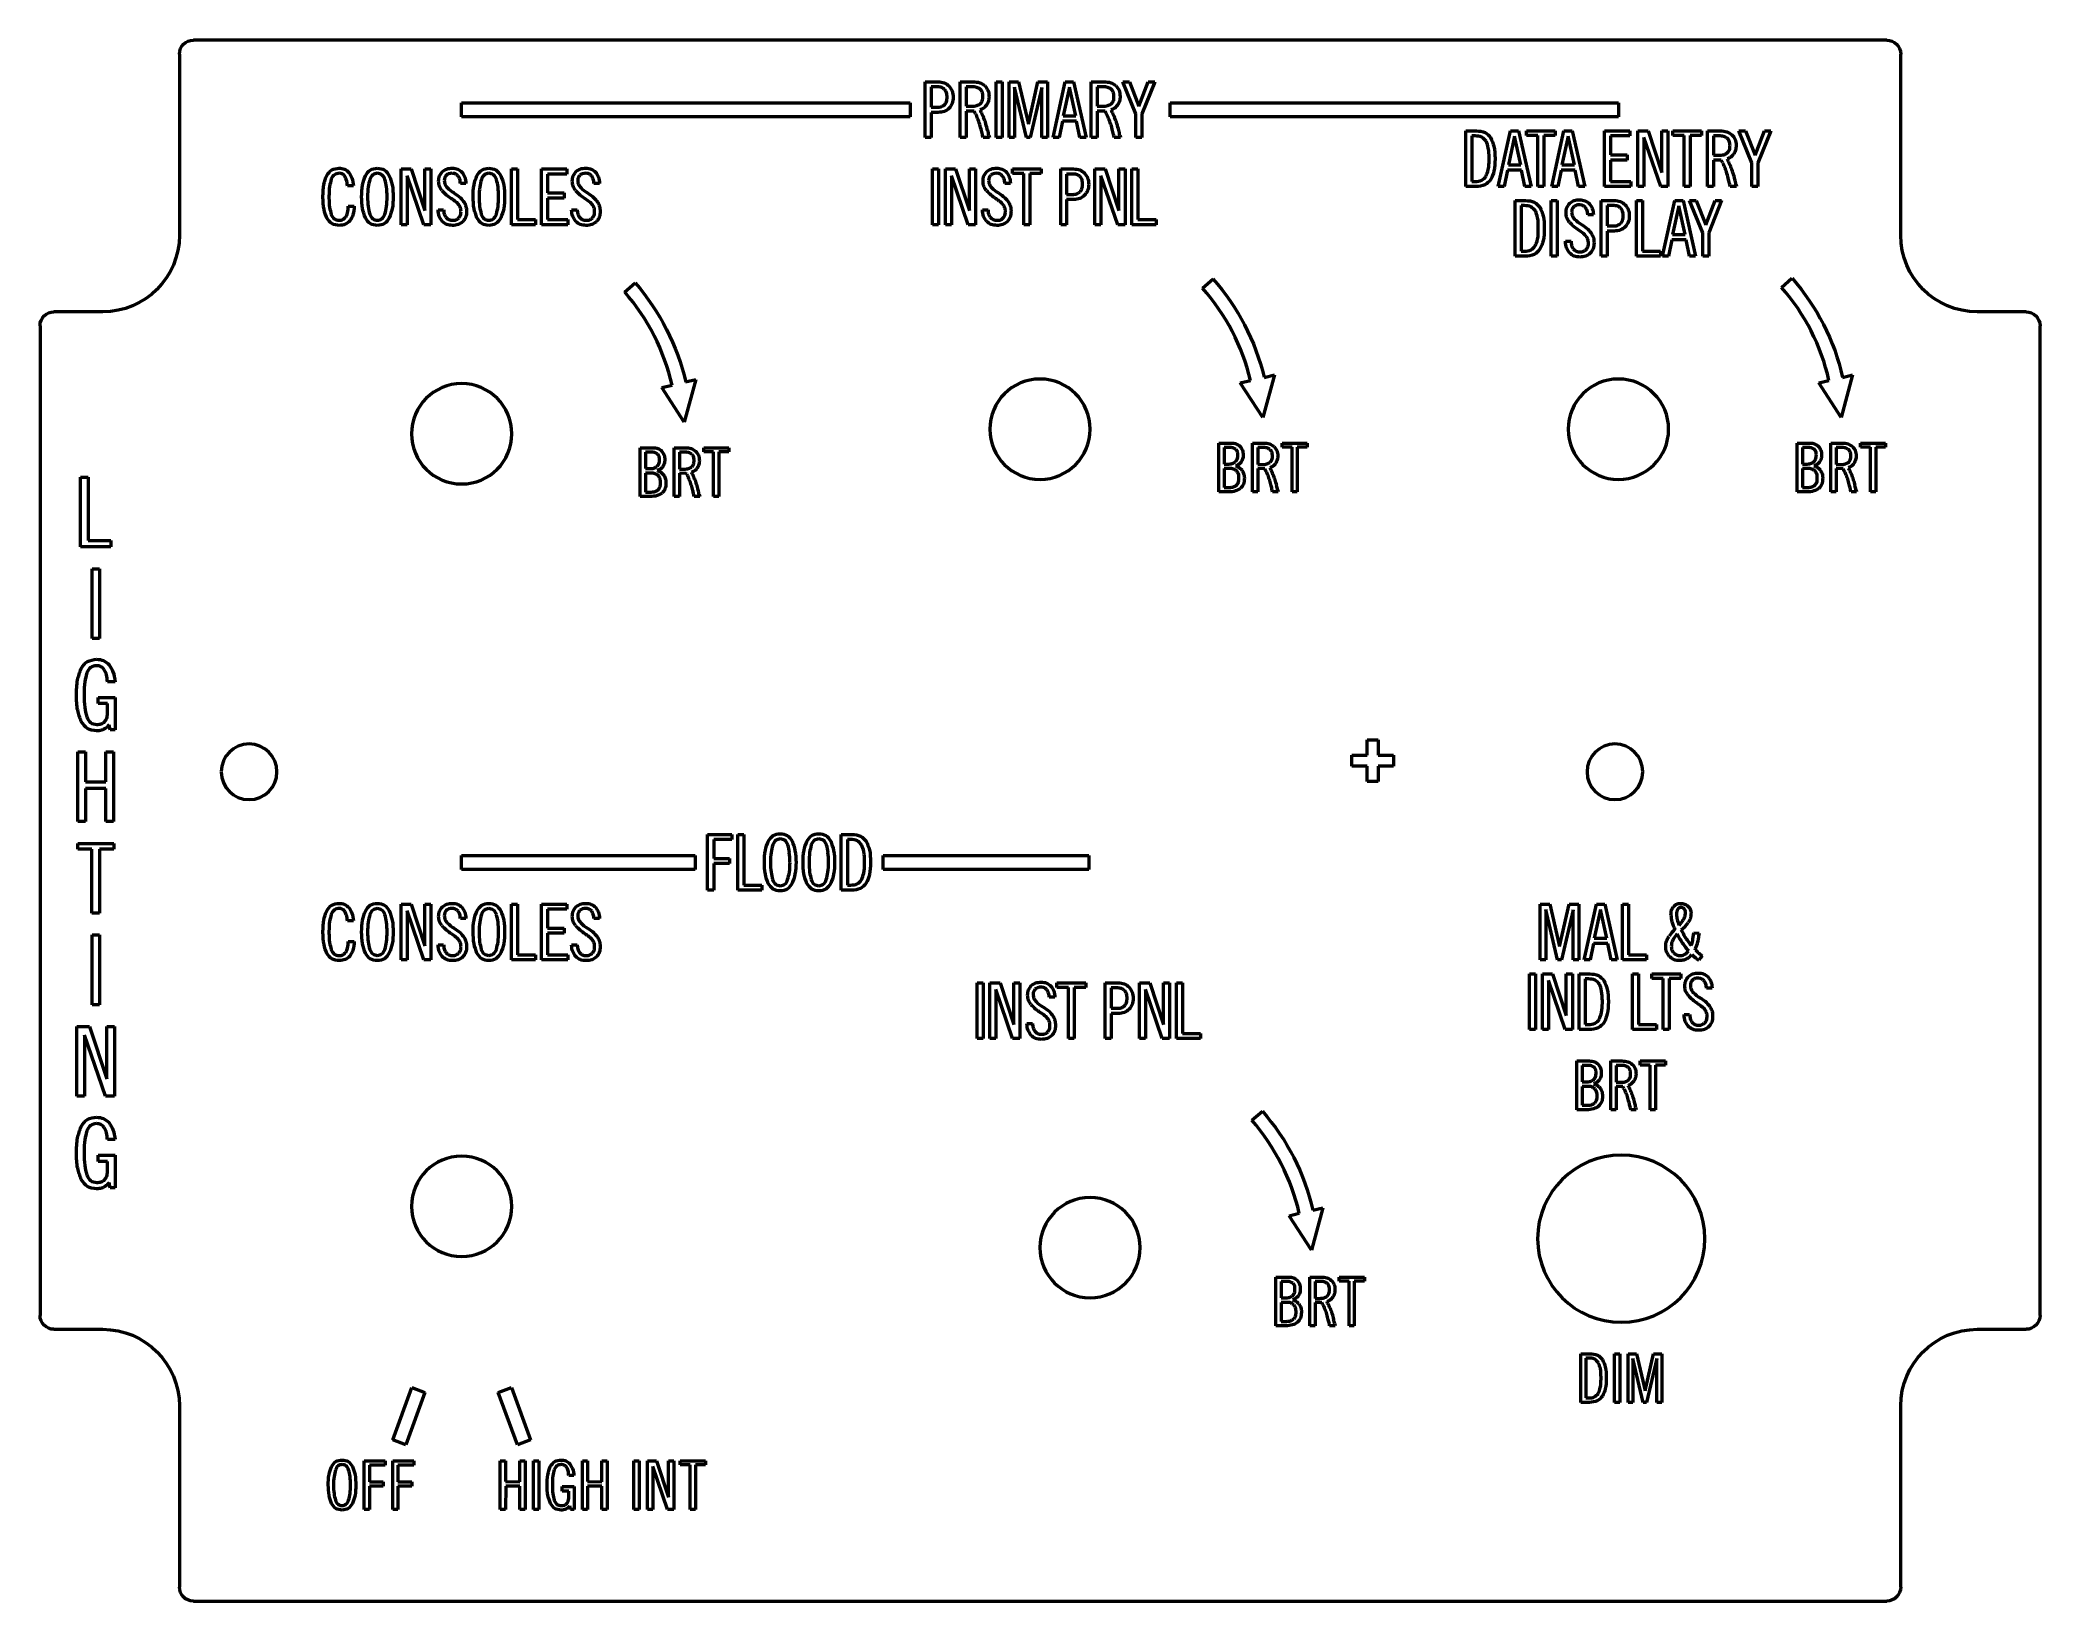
# Model space of a CAD drawing. Header units: millimetres. Extents: x 160 to 304, y 109 to 221.
import ezdxf

# ---------------------------------------------------------------- set-up
doc = ezdxf.new("R2010")
doc.units = ezdxf.units.MM
doc.header["$LTSCALE"] = 0.75
doc.layers.add('Visible', color=7, linetype='Continuous', lineweight=50)

msp = doc.modelspace()

# ---------------------------------------------------------------- linework, layer by layer
at = {"layer": 'Visible'}
for p, q in [((170.24, 219.65), (170.24, 206.65)), ((292.74, 220.65), (171.24, 220.65)), ((293.74, 206.65), (293.74, 219.65)), ((223.75, 213.65), (223.75, 217.65)), ((223.75, 217.65), (224.68, 217.65)), ((224.18, 217.29), (224.18, 215.83)), ((224.67, 217.29), (224.18, 217.29)), ((226.26, 213.65), (226.26, 217.65)), ((226.26, 217.65), (227.2, 217.65)), ((226.7, 217.29), (226.7, 215.9)), ((227.09, 217.29), (226.7, 217.29)), ((228.85, 217.65), (229.28, 217.65)), ((228.85, 213.65), (228.85, 217.65)), ((229.28, 217.65), (229.28, 213.65)), ((229.77, 213.65), (229.77, 217.65)), ((229.77, 217.65), (230.45, 217.65)), ((231.01, 213.65), (230.16, 217.26)), ((230.16, 217.26), (230.16, 213.65)), ((230.45, 217.65), (231.16, 214.61)), ((231.16, 214.61), (231.84, 217.65)), ((232.13, 217.25), (231.29, 213.65)), ((231.84, 217.65), (232.53, 217.65)), ((232.13, 213.65), (232.13, 217.25)), ((232.53, 217.65), (232.53, 213.65)), ((232.92, 213.65), (233.8, 217.65)), ((234.1, 217.27), (233.65, 215.21)), ((233.8, 217.65), (234.4, 217.65)), ((234.55, 215.21), (234.1, 217.27)), ((234.4, 217.65), (235.29, 213.65)), ((235.67, 213.65), (235.67, 217.65)), ((235.67, 217.65), (236.6, 217.65)), ((236.1, 217.29), (236.1, 215.9)), ((236.5, 217.29), (236.1, 217.29)), ((238.87, 215.35), (237.93, 217.65)), ((237.93, 217.65), (238.4, 217.65)), ((238.4, 217.65), (239.09, 215.9)), ((239.09, 215.9), (239.75, 217.65)), ((240.23, 217.65), (239.3, 215.35)), ((239.75, 217.65), (240.23, 217.65)), ((190.49, 215.15), (190.49, 216.15)), ((190.49, 216.15), (222.66, 216.15)), ((222.66, 216.15), (222.66, 215.15)), ((224.18, 215.83), (224.58, 215.83)), ((224.69, 215.46), (224.18, 215.46)), ((224.18, 215.46), (224.18, 213.65)), ((226.7, 215.9), (227.07, 215.9)), ((227.26, 215.55), (226.7, 215.56)), ((226.7, 215.56), (226.7, 213.65)), ((227.29, 215.5), (227.26, 215.55)), ((227.68, 215.64), (227.71, 215.58)), ((236.1, 215.9), (236.47, 215.9)), ((236.66, 215.55), (236.1, 215.56)), ((236.1, 215.56), (236.1, 213.65)), ((236.69, 215.5), (236.66, 215.55)), ((237.08, 215.64), (237.11, 215.58)), ((238.87, 213.65), (238.87, 215.35)), ((239.3, 215.35), (239.3, 213.65)), ((241.32, 215.15), (241.32, 216.15)), ((241.32, 216.15), (273.49, 216.15)), ((273.49, 216.15), (273.49, 215.15)), ((222.66, 215.15), (190.49, 215.15)), ((233.59, 214.84), (233.36, 213.65)), ((234.61, 214.84), (233.59, 214.84)), ((233.65, 215.21), (234.55, 215.21)), ((234.85, 213.65), (234.61, 214.84)), ((273.49, 215.15), (241.32, 215.15)), ((262.54, 210.14), (262.54, 214.14)), ((262.54, 214.14), (263.3, 214.14)), ((264.85, 210.14), (265.74, 214.14)), ((265.74, 214.14), (266.33, 214.14)), ((266.33, 214.14), (267.22, 210.14)), ((266.89, 214.14), (268.96, 214.14)), ((266.89, 213.8), (266.89, 214.14)), ((268.7, 210.14), (269.58, 214.14)), ((268.96, 214.14), (268.96, 213.8)), ((269.58, 214.14), (270.18, 214.14)), ((270.18, 214.14), (271.07, 210.14)), ((272.48, 210.14), (272.48, 214.14)), ((272.48, 214.14), (274.31, 214.14)), ((274.31, 214.14), (274.31, 213.77)), ((274.89, 210.14), (274.89, 214.14)), ((274.89, 214.14), (275.62, 214.14)), ((275.62, 214.14), (276.61, 211.14)), ((276.61, 214.14), (277.04, 214.14)), ((276.61, 211.14), (276.61, 214.14)), ((277.04, 214.14), (277.04, 210.14)), ((277.39, 214.14), (279.46, 214.14)), ((277.39, 213.8), (277.39, 214.14)), ((279.46, 214.14), (279.46, 213.8)), ((279.87, 210.14), (279.87, 214.14)), ((279.87, 214.14), (280.8, 214.14)), ((283.07, 211.83), (282.13, 214.14)), ((282.13, 214.14), (282.61, 214.14)), ((282.61, 214.14), (283.29, 212.39)), ((283.29, 212.39), (283.96, 214.14)), ((284.43, 214.14), (283.5, 211.83)), ((283.96, 214.14), (284.43, 214.14)), ((224.18, 213.65), (223.75, 213.65)), ((226.7, 213.65), (226.26, 213.65)), ((227.9, 213.65), (227.87, 213.8)), ((228.36, 213.65), (227.9, 213.65)), ((228.32, 213.8), (228.36, 213.65)), ((229.28, 213.65), (228.85, 213.65)), ((230.16, 213.65), (229.77, 213.65)), ((231.29, 213.65), (231.01, 213.65)), ((232.53, 213.65), (232.13, 213.65)), ((233.36, 213.65), (232.92, 213.65)), ((235.29, 213.65), (234.85, 213.65)), ((236.1, 213.65), (235.67, 213.65)), ((237.31, 213.65), (237.28, 213.8)), ((237.76, 213.65), (237.31, 213.65)), ((237.73, 213.8), (237.76, 213.65)), ((239.3, 213.65), (238.87, 213.65)), ((262.98, 213.77), (262.98, 210.5)), ((263.2, 213.77), (262.98, 213.77)), ((266.03, 213.76), (265.59, 211.69)), ((266.48, 211.69), (266.03, 213.76)), ((267.71, 213.8), (266.89, 213.8)), ((267.71, 210.14), (267.71, 213.8)), ((268.96, 213.8), (268.14, 213.8)), ((268.14, 213.8), (268.14, 210.14)), ((269.88, 213.76), (269.43, 211.69)), ((270.33, 211.69), (269.88, 213.76)), ((274.31, 213.77), (272.92, 213.77)), ((272.92, 213.77), (272.92, 212.41)), ((272.92, 212.41), (274.11, 212.41)), ((274.11, 212.41), (274.11, 212.04)), ((276.52, 210.14), (275.32, 213.65)), ((275.32, 213.65), (275.32, 210.14)), ((278.21, 213.8), (277.39, 213.8)), ((278.21, 210.14), (278.21, 213.8)), ((279.46, 213.8), (278.64, 213.8)), ((278.64, 213.8), (278.64, 210.14)), ((280.3, 213.77), (280.3, 212.39)), ((280.7, 213.77), (280.3, 213.77)), ((280.3, 212.39), (280.68, 212.39)), ((186.14, 207.4), (186.14, 211.4)), ((186.14, 211.4), (186.87, 211.4)), ((186.87, 211.4), (187.86, 208.41)), ((187.86, 211.4), (188.29, 211.4)), ((187.86, 208.41), (187.86, 211.4)), ((188.29, 211.4), (188.29, 207.4)), ((194.06, 207.4), (194.06, 211.4)), ((194.06, 211.4), (194.49, 211.4)), ((194.49, 211.4), (194.49, 207.77)), ((196.22, 207.4), (196.22, 211.4)), ((196.22, 211.4), (198.04, 211.4)), ((198.04, 211.04), (196.65, 211.04)), ((196.65, 211.04), (196.65, 209.68)), ((198.04, 211.4), (198.04, 211.04)), ((224.28, 211.4), (224.71, 211.4)), ((224.28, 207.4), (224.28, 211.4)), ((224.71, 211.4), (224.71, 207.4)), ((225.2, 207.4), (225.2, 211.4)), ((225.2, 211.4), (225.93, 211.4)), ((225.93, 211.4), (226.92, 208.41)), ((226.92, 211.4), (227.36, 211.4)), ((226.92, 208.41), (226.92, 211.4)), ((227.36, 211.4), (227.36, 207.4)), ((230.01, 211.4), (232.08, 211.4)), ((230.01, 211.07), (230.01, 211.4)), ((230.82, 211.07), (230.01, 211.07)), ((230.82, 207.4), (230.82, 211.07)), ((232.08, 211.07), (231.26, 211.07)), ((231.26, 211.07), (231.26, 207.4)), ((232.08, 211.4), (232.08, 211.07)), ((233.47, 207.4), (233.47, 211.4)), ((233.47, 211.4), (234.4, 211.4)), ((233.9, 211.04), (233.9, 209.58)), ((234.39, 211.04), (233.9, 211.04)), ((235.93, 207.4), (235.93, 211.4)), ((235.93, 211.4), (236.66, 211.4)), ((236.66, 211.4), (237.65, 208.41)), ((237.65, 211.4), (238.09, 211.4)), ((237.65, 208.41), (237.65, 211.4)), ((238.09, 211.4), (238.09, 207.4)), ((238.57, 207.4), (238.57, 211.4)), ((238.57, 211.4), (239.01, 211.4)), ((239.01, 211.4), (239.01, 207.77)), ((264.21, 212.05), (264.21, 212.2)), ((264.64, 212.18), (264.64, 212.09)), ((265.53, 211.32), (265.29, 210.14)), ((266.54, 211.32), (265.53, 211.32)), ((265.59, 211.69), (266.48, 211.69)), ((266.78, 210.14), (266.54, 211.32)), ((269.37, 211.32), (269.13, 210.14)), ((270.39, 211.32), (269.37, 211.32)), ((269.43, 211.69), (270.33, 211.69)), ((270.63, 210.14), (270.39, 211.32)), ((274.11, 212.04), (272.92, 212.04)), ((272.92, 212.04), (272.92, 210.5)), ((280.87, 212.03), (280.3, 212.04)), ((280.3, 212.04), (280.3, 210.14)), ((280.89, 211.98), (280.87, 212.03)), ((281.29, 212.12), (281.31, 212.07)), ((283.07, 210.14), (283.07, 211.83)), ((283.5, 211.83), (283.5, 210.14)), ((182.73, 210.2), (182.29, 210.2)), ((187.77, 207.4), (186.57, 210.92)), ((186.57, 210.92), (186.57, 207.4)), ((190.8, 210.37), (190.4, 210.37)), ((196.65, 209.68), (197.84, 209.68)), ((197.84, 209.68), (197.84, 209.31)), ((200.39, 210.37), (199.98, 210.37)), ((226.83, 207.4), (225.63, 210.92)), ((225.63, 210.92), (225.63, 207.4)), ((229.86, 210.37), (229.46, 210.37)), ((233.9, 209.58), (234.3, 209.58)), ((237.56, 207.4), (236.36, 210.92)), ((236.36, 210.92), (236.36, 207.4)), ((263.26, 210.14), (262.54, 210.14)), ((262.98, 210.5), (263.19, 210.5)), ((265.29, 210.14), (264.85, 210.14)), ((267.22, 210.14), (266.78, 210.14)), ((268.14, 210.14), (267.71, 210.14)), ((269.13, 210.14), (268.7, 210.14)), ((271.07, 210.14), (270.63, 210.14)), ((274.38, 210.14), (272.48, 210.14)), ((272.92, 210.5), (274.38, 210.5)), ((274.38, 210.5), (274.38, 210.14)), ((275.32, 210.14), (274.89, 210.14)), ((277.04, 210.14), (276.52, 210.14)), ((278.64, 210.14), (278.21, 210.14)), ((280.3, 210.14), (279.87, 210.14)), ((281.51, 210.14), (281.48, 210.28)), ((281.96, 210.14), (281.51, 210.14)), ((281.93, 210.29), (281.96, 210.14)), ((283.5, 210.14), (283.07, 210.14)), ((180.54, 209.36), (180.54, 209.45)), ((180.97, 209.45), (180.97, 209.32)), ((182.35, 208.73), (182.79, 208.73)), ((188.8, 208.48), (189.2, 208.48)), ((197.84, 209.31), (196.65, 209.31)), ((196.65, 209.31), (196.65, 207.77)), ((198.38, 208.48), (198.78, 208.48)), ((227.86, 208.48), (228.26, 208.48)), ((234.41, 209.21), (233.9, 209.21)), ((233.9, 209.21), (233.9, 207.4)), ((266.08, 205.14), (266.08, 209.14)), ((266.08, 209.14), (266.83, 209.14)), ((266.51, 208.77), (266.51, 205.5)), ((266.73, 208.77), (266.51, 208.77)), ((268.66, 209.14), (269.09, 209.14)), ((268.66, 205.14), (268.66, 209.14)), ((269.09, 209.14), (269.09, 205.14)), ((271.7, 208.11), (271.29, 208.11)), ((272.26, 205.14), (272.26, 209.14)), ((272.26, 209.14), (273.19, 209.14)), ((272.69, 208.77), (272.69, 207.31)), ((273.18, 208.77), (272.69, 208.77)), ((274.78, 205.14), (274.78, 209.14)), ((274.78, 209.14), (275.21, 209.14)), ((275.21, 209.14), (275.21, 205.5)), ((276.65, 205.14), (277.53, 209.14)), ((277.83, 208.76), (277.38, 206.69)), ((277.53, 209.14), (278.13, 209.14)), ((278.28, 206.69), (277.83, 208.76)), ((278.13, 209.14), (279.01, 205.14)), ((279.54, 206.83), (278.6, 209.14)), ((278.6, 209.14), (279.07, 209.14)), ((279.07, 209.14), (279.76, 207.39)), ((279.76, 207.39), (280.42, 209.14)), ((280.89, 209.14), (279.97, 206.83)), ((280.42, 209.14), (280.89, 209.14)), ((186.57, 207.4), (186.14, 207.4)), ((188.29, 207.4), (187.77, 207.4)), ((195.79, 207.4), (194.06, 207.4)), ((194.49, 207.77), (195.79, 207.77)), ((195.79, 207.77), (195.79, 207.4)), ((198.11, 207.4), (196.22, 207.4)), ((196.65, 207.77), (198.11, 207.77)), ((198.11, 207.77), (198.11, 207.4)), ((224.71, 207.4), (224.28, 207.4)), ((225.63, 207.4), (225.2, 207.4)), ((227.36, 207.4), (226.83, 207.4)), ((231.26, 207.4), (230.82, 207.4)), ((233.9, 207.4), (233.47, 207.4)), ((236.36, 207.4), (235.93, 207.4)), ((238.09, 207.4), (237.56, 207.4)), ((240.31, 207.4), (238.57, 207.4)), ((239.01, 207.77), (240.31, 207.77)), ((240.31, 207.77), (240.31, 207.4)), ((267.74, 207.05), (267.74, 207.2)), ((268.17, 207.18), (268.17, 207.09)), ((272.69, 207.31), (273.09, 207.31)), ((273.2, 206.94), (272.69, 206.94)), ((272.69, 206.94), (272.69, 205.14)), ((277.38, 206.69), (278.28, 206.69)), ((279.54, 205.14), (279.54, 206.83)), ((279.97, 206.83), (279.97, 205.14)), ((266.51, 205.5), (266.73, 205.5)), ((269.69, 206.21), (270.09, 206.21)), ((275.21, 205.5), (276.51, 205.5)), ((276.51, 205.5), (276.51, 205.14)), ((277.32, 206.32), (277.08, 205.14)), ((278.34, 206.32), (277.32, 206.32)), ((278.58, 205.14), (278.34, 206.32)), ((266.8, 205.14), (266.08, 205.14)), ((269.09, 205.14), (268.66, 205.14)), ((272.69, 205.14), (272.26, 205.14)), ((276.51, 205.14), (274.78, 205.14)), ((277.08, 205.14), (276.65, 205.14)), ((279.01, 205.14), (278.58, 205.14)), ((279.97, 205.14), (279.54, 205.14)), ((202.18, 202.57), (202.94, 203.23)), ((243.65, 202.86), (244.4, 203.52)), ((285.19, 202.9), (285.94, 203.56)), ((164.74, 201.15), (161.24, 201.15)), ((302.74, 201.15), (299.24, 201.15)), ((160.24, 200.15), (160.24, 129.15)), ((303.74, 129.15), (303.74, 200.15)), ((248.81, 196.62), (247.97, 193.57)), ((248.08, 196.45), (248.81, 196.62)), ((290.29, 196.62), (289.46, 193.57)), ((289.56, 196.45), (290.29, 196.62)), ((204.86, 195.72), (205.59, 195.89)), ((206.46, 193.24), (204.86, 195.72)), ((207.29, 196.29), (206.46, 193.24)), ((206.56, 196.12), (207.29, 196.29)), ((246.36, 196.06), (247.1, 196.23)), ((247.97, 193.57), (246.36, 196.06)), ((287.86, 196.05), (288.59, 196.22)), ((289.46, 193.57), (287.86, 196.05)), ((288.59, 196.22), (288.59, 196.23)), ((203.31, 187.9), (203.31, 191.4)), ((203.31, 191.4), (204.23, 191.4)), ((203.69, 191.08), (203.69, 189.9)), ((204.07, 191.08), (203.69, 191.08)), ((205.74, 187.9), (205.74, 191.4)), ((205.74, 191.4), (206.56, 191.4)), ((206.12, 191.08), (206.12, 189.87)), ((206.47, 191.08), (206.12, 191.08)), ((207.86, 191.4), (209.66, 191.4)), ((207.86, 191.11), (207.86, 191.4)), ((208.57, 191.11), (207.86, 191.11)), ((208.57, 187.9), (208.57, 191.11)), ((209.66, 191.11), (208.95, 191.11)), ((208.95, 191.11), (208.95, 187.9)), ((209.66, 191.4), (209.66, 191.11)), ((244.81, 188.23), (244.81, 191.73)), ((244.81, 191.73), (245.73, 191.73)), ((245.19, 191.41), (245.19, 190.23)), ((245.57, 191.41), (245.19, 191.41)), ((247.24, 188.23), (247.24, 191.73)), ((247.24, 191.73), (248.06, 191.73)), ((247.62, 191.41), (247.62, 190.2)), ((247.97, 191.41), (247.62, 191.41)), ((249.36, 191.73), (251.16, 191.73)), ((249.36, 191.44), (249.36, 191.73)), ((250.07, 191.44), (249.36, 191.44)), ((250.07, 188.23), (250.07, 191.44)), ((251.16, 191.44), (250.45, 191.44)), ((250.45, 191.44), (250.45, 188.23)), ((251.16, 191.73), (251.16, 191.44)), ((286.31, 188.23), (286.31, 191.73)), ((286.31, 191.73), (287.23, 191.73)), ((286.69, 191.41), (286.69, 190.23)), ((287.07, 191.41), (286.69, 191.41)), ((288.74, 188.23), (288.74, 191.73)), ((288.74, 191.73), (289.56, 191.73)), ((289.12, 191.41), (289.12, 190.2)), ((289.47, 191.41), (289.12, 191.41)), ((290.86, 191.73), (292.66, 191.73)), ((290.86, 191.44), (290.86, 191.73)), ((291.57, 191.44), (290.86, 191.44)), ((291.57, 188.23), (291.57, 191.44)), ((292.66, 191.44), (291.95, 191.44)), ((291.95, 191.44), (291.95, 188.23)), ((292.66, 191.73), (292.66, 191.44)), ((203.69, 189.9), (203.94, 189.9)), ((203.69, 189.58), (203.69, 188.22)), ((204.07, 189.58), (203.69, 189.58)), ((206.12, 189.87), (206.45, 189.87)), ((206.61, 189.56), (206.12, 189.57)), ((206.12, 189.57), (206.12, 187.9)), ((206.64, 189.52), (206.61, 189.56)), ((206.98, 189.64), (207.01, 189.59)), ((245.19, 190.23), (245.44, 190.23)), ((245.19, 189.91), (245.19, 188.55)), ((245.57, 189.91), (245.19, 189.91)), ((247.62, 190.2), (247.95, 190.2)), ((248.11, 189.89), (247.62, 189.9)), ((247.62, 189.9), (247.62, 188.23)), ((248.14, 189.85), (248.11, 189.89)), ((248.48, 189.97), (248.51, 189.92)), ((286.69, 190.23), (286.94, 190.23)), ((286.69, 189.91), (286.69, 188.55)), ((287.07, 189.91), (286.69, 189.91)), ((289.12, 190.2), (289.45, 190.2)), ((289.61, 189.89), (289.12, 189.9)), ((289.12, 189.9), (289.12, 188.23)), ((289.64, 189.85), (289.61, 189.89)), ((289.98, 189.97), (290.01, 189.92)), ((163.15, 184.29), (163.15, 189.29)), ((163.15, 189.29), (163.69, 189.29)), ((163.69, 189.29), (163.69, 184.75)), ((203.69, 188.22), (204.08, 188.22)), ((207.18, 187.9), (207.15, 188.03)), ((207.54, 188.04), (207.57, 187.9)), ((245.52, 188.23), (244.81, 188.23)), ((245.19, 188.55), (245.58, 188.55)), ((247.62, 188.23), (247.24, 188.23)), ((248.68, 188.23), (248.65, 188.36)), ((249.07, 188.23), (248.68, 188.23)), ((249.04, 188.37), (249.07, 188.23)), ((250.45, 188.23), (250.07, 188.23)), ((287.02, 188.23), (286.31, 188.23)), ((286.69, 188.55), (287.08, 188.55)), ((289.12, 188.23), (288.74, 188.23)), ((290.18, 188.23), (290.15, 188.36)), ((290.57, 188.23), (290.18, 188.23)), ((290.54, 188.37), (290.57, 188.23)), ((291.95, 188.23), (291.57, 188.23)), ((204.02, 187.9), (203.31, 187.9)), ((206.12, 187.9), (205.74, 187.9)), ((207.57, 187.9), (207.18, 187.9)), ((208.95, 187.9), (208.57, 187.9)), ((165.32, 184.29), (163.15, 184.29)), ((163.69, 184.75), (165.32, 184.75)), ((165.32, 184.75), (165.32, 184.29)), ((163.97, 182.72), (164.51, 182.72)), ((163.97, 177.72), (163.97, 182.72)), ((164.51, 182.72), (164.51, 177.72)), ((164.51, 177.72), (163.97, 177.72)), ((163.4, 173.76), (163.4, 173.68)), ((165.62, 174.61), (165.07, 174.61)), ((164.4, 173.49), (165.62, 173.49)), ((164.4, 173.04), (164.4, 173.49)), ((165.07, 173.04), (164.4, 173.04)), ((165.07, 172.31), (165.07, 173.04)), ((165.62, 173.49), (165.62, 171.15)), ((165.27, 171.15), (165.2, 171.53)), ((165.62, 171.15), (165.27, 171.15)), ((162.96, 164.58), (162.96, 169.58)), ((162.96, 169.58), (163.5, 169.58)), ((163.5, 169.58), (163.5, 167.43)), ((164.97, 169.58), (165.51, 169.58)), ((164.97, 167.42), (164.97, 169.58)), ((165.51, 169.58), (165.51, 164.58)), ((254.35, 169.35), (255.45, 169.35)), ((254.35, 168.55), (254.35, 169.35)), ((255.45, 169.35), (255.45, 170.45)), ((255.45, 170.45), (256.25, 170.45)), ((256.25, 170.45), (256.25, 169.35)), ((256.25, 169.35), (257.35, 169.35)), ((257.35, 169.35), (257.35, 168.55)), ((255.45, 168.55), (254.35, 168.55)), ((255.45, 167.45), (255.45, 168.55)), ((257.35, 168.55), (256.25, 168.55)), ((256.25, 168.55), (256.25, 167.45)), ((163.5, 167.43), (164.97, 167.42)), ((163.51, 166.96), (163.5, 164.58)), ((164.97, 166.96), (163.51, 166.96)), ((164.97, 164.58), (164.97, 166.96)), ((256.25, 167.45), (255.45, 167.45)), ((163.5, 164.58), (162.96, 164.58)), ((165.51, 164.58), (164.97, 164.58)), ((208.14, 163.65), (209.87, 163.65)), ((208.14, 159.65), (208.14, 163.65)), ((209.87, 163.65), (209.87, 163.29)), ((210.3, 159.65), (210.3, 163.65)), ((210.3, 163.65), (210.73, 163.65)), ((210.73, 163.65), (210.73, 160.02)), ((217.73, 159.65), (217.73, 163.65)), ((217.73, 163.65), (218.49, 163.65)), ((162.95, 163.01), (165.53, 163.01)), ((162.95, 162.59), (162.95, 163.01)), ((163.96, 162.59), (162.95, 162.59)), ((163.96, 158.01), (163.96, 162.59)), ((165.53, 162.59), (164.5, 162.59)), ((164.5, 162.59), (164.5, 158.01)), ((165.53, 163.01), (165.53, 162.59)), ((209.87, 163.29), (208.58, 163.29)), ((208.58, 163.29), (208.58, 161.93)), ((218.17, 163.29), (218.17, 160.02)), ((218.39, 163.29), (218.17, 163.29)), ((190.49, 161.15), (190.49, 162.15)), ((190.49, 162.15), (207.24, 162.15)), ((207.24, 161.15), (190.49, 161.15)), ((207.24, 162.15), (207.24, 161.15)), ((208.58, 161.93), (209.7, 161.93)), ((209.71, 161.56), (208.58, 161.56)), ((208.58, 161.56), (208.58, 159.65)), ((209.7, 161.93), (209.71, 161.56)), ((219.4, 161.57), (219.4, 161.72)), ((219.83, 161.69), (219.83, 161.61)), ((220.74, 161.15), (220.74, 162.15)), ((220.74, 162.15), (235.49, 162.15)), ((235.49, 161.15), (220.74, 161.15)), ((235.49, 162.15), (235.49, 161.15)), ((208.58, 159.65), (208.14, 159.65)), ((212.03, 159.65), (210.3, 159.65)), ((210.73, 160.02), (212.03, 160.02)), ((212.03, 160.02), (212.03, 159.65)), ((218.46, 159.65), (217.73, 159.65)), ((218.17, 160.02), (218.38, 160.02)), ((164.5, 158.01), (163.96, 158.01)), ((186.14, 154.65), (186.14, 158.65)), ((186.14, 158.65), (186.87, 158.65)), ((187.77, 154.65), (186.57, 158.17)), ((186.57, 158.17), (186.57, 154.65)), ((186.87, 158.65), (187.86, 155.66)), ((187.86, 158.65), (188.29, 158.65)), ((187.86, 155.66), (187.86, 158.65)), ((188.29, 158.65), (188.29, 154.65)), ((194.06, 154.65), (194.06, 158.65)), ((194.06, 158.65), (194.49, 158.65)), ((194.49, 158.65), (194.49, 155.02)), ((196.22, 154.65), (196.22, 158.65)), ((196.22, 158.65), (198.04, 158.65)), ((198.04, 158.29), (196.65, 158.29)), ((196.65, 158.29), (196.65, 156.93)), ((198.04, 158.65), (198.04, 158.29)), ((267.87, 154.65), (267.87, 158.65)), ((267.87, 158.65), (268.56, 158.65)), ((269.11, 154.65), (268.27, 158.26)), ((268.27, 158.26), (268.27, 154.65)), ((268.56, 158.65), (269.26, 155.61)), ((269.26, 155.61), (269.95, 158.65)), ((270.24, 158.25), (269.4, 154.65)), ((269.95, 158.65), (270.64, 158.65)), ((270.24, 154.65), (270.24, 158.25)), ((270.64, 158.65), (270.64, 154.65)), ((271.03, 154.65), (271.91, 158.65)), ((272.21, 158.27), (271.76, 156.21)), ((271.91, 158.65), (272.51, 158.65)), ((272.66, 156.21), (272.21, 158.27)), ((272.51, 158.65), (273.4, 154.65)), ((273.77, 154.65), (273.77, 158.65)), ((273.77, 158.65), (274.21, 158.65)), ((274.21, 158.65), (274.21, 155.02)), ((163.97, 156.44), (164.51, 156.44)), ((163.97, 151.44), (163.97, 156.44)), ((164.51, 156.44), (164.51, 151.44)), ((180.54, 156.61), (180.54, 156.7)), ((180.97, 156.7), (180.97, 156.57)), ((182.73, 157.45), (182.29, 157.45)), ((190.8, 157.62), (190.4, 157.62)), ((196.65, 156.93), (197.84, 156.93)), ((197.84, 156.56), (196.65, 156.56)), ((196.65, 156.56), (196.65, 155.02)), ((197.84, 156.93), (197.84, 156.56)), ((200.39, 157.62), (199.98, 157.62)), ((278.83, 156.15), (278.89, 156.59)), ((278.89, 156.59), (279.28, 156.57)), ((279.28, 156.57), (279.26, 156.42)), ((182.35, 155.98), (182.79, 155.98)), ((188.8, 155.73), (189.2, 155.73)), ((194.49, 155.02), (195.79, 155.02)), ((195.79, 155.02), (195.79, 154.65)), ((196.65, 155.02), (198.11, 155.02)), ((198.11, 155.02), (198.11, 154.65)), ((198.38, 155.73), (198.78, 155.73)), ((271.7, 155.84), (271.46, 154.65)), ((272.72, 155.84), (271.7, 155.84)), ((271.76, 156.21), (272.66, 156.21)), ((272.96, 154.65), (272.72, 155.84)), ((274.21, 155.02), (275.51, 155.02)), ((275.51, 155.02), (275.51, 154.65)), ((186.57, 154.65), (186.14, 154.65)), ((188.29, 154.65), (187.77, 154.65)), ((195.79, 154.65), (194.06, 154.65)), ((198.11, 154.65), (196.22, 154.65)), ((267.11, 153.65), (267.54, 153.65)), ((267.11, 149.65), (267.11, 153.65)), ((267.54, 153.65), (267.54, 149.65)), ((268.27, 154.65), (267.87, 154.65)), ((268.03, 149.65), (268.03, 153.65)), ((268.03, 153.65), (268.76, 153.65)), ((268.76, 153.65), (269.75, 150.66)), ((269.4, 154.65), (269.11, 154.65)), ((269.75, 153.65), (270.19, 153.65)), ((269.75, 150.66), (269.75, 153.65)), ((270.19, 153.65), (270.19, 149.65)), ((270.64, 154.65), (270.24, 154.65)), ((270.67, 149.65), (270.67, 153.65)), ((270.67, 153.65), (271.43, 153.65)), ((271.46, 154.65), (271.03, 154.65)), ((273.4, 154.65), (272.96, 154.65)), ((275.51, 154.65), (273.77, 154.65)), ((274.49, 149.65), (274.49, 153.65)), ((274.49, 153.65), (274.92, 153.65)), ((274.92, 153.65), (274.92, 150.02)), ((275.89, 153.65), (277.96, 153.65)), ((275.89, 153.32), (275.89, 153.65)), ((277.96, 153.65), (277.96, 153.32)), ((279.49, 154.95), (279.25, 154.65)), ((227.47, 153.01), (227.91, 153.01)), ((227.47, 149.01), (227.47, 153.01)), ((227.91, 153.01), (227.91, 149.01)), ((228.39, 149.01), (228.39, 153.01)), ((228.39, 153.01), (229.12, 153.01)), ((230.02, 149.01), (228.82, 152.52)), ((228.82, 152.52), (228.82, 149.01)), ((229.12, 153.01), (230.12, 150.01)), ((230.12, 153.01), (230.55, 153.01)), ((230.12, 150.01), (230.12, 153.01)), ((230.55, 153.01), (230.55, 149.01)), ((233.2, 153.01), (235.27, 153.01)), ((233.2, 152.67), (233.2, 153.01)), ((234.02, 152.67), (233.2, 152.67)), ((234.02, 149.01), (234.02, 152.67)), ((235.27, 152.67), (234.45, 152.67)), ((234.45, 152.67), (234.45, 149.01)), ((235.27, 153.01), (235.27, 152.67)), ((236.66, 149.01), (236.66, 153.01)), ((236.66, 153.01), (237.59, 153.01)), ((237.1, 152.64), (237.1, 151.18)), ((237.58, 152.64), (237.1, 152.64)), ((239.12, 149.01), (239.12, 153.01)), ((239.12, 153.01), (239.86, 153.01)), ((240.75, 149.01), (239.56, 152.52)), ((239.56, 152.52), (239.56, 149.01)), ((239.86, 153.01), (240.85, 150.01)), ((240.85, 153.01), (241.28, 153.01)), ((240.85, 150.01), (240.85, 153.01)), ((241.28, 153.01), (241.28, 149.01)), ((241.77, 149.01), (241.77, 153.01)), ((241.77, 153.01), (242.2, 153.01)), ((242.2, 153.01), (242.2, 149.37)), ((269.66, 149.65), (268.46, 153.17)), ((268.46, 153.17), (268.46, 149.65)), ((271.11, 153.29), (271.11, 150.02)), ((271.33, 153.29), (271.11, 153.29)), ((276.71, 153.32), (275.89, 153.32)), ((276.71, 149.65), (276.71, 153.32)), ((277.96, 153.32), (277.14, 153.32)), ((277.14, 153.32), (277.14, 149.65)), ((280.21, 152.62), (279.8, 152.62)), ((164.51, 151.44), (163.97, 151.44)), ((233.06, 151.98), (232.65, 151.98)), ((237.1, 151.18), (237.5, 151.18)), ((237.61, 150.81), (237.1, 150.81)), ((237.1, 150.81), (237.1, 149.01)), ((272.34, 151.57), (272.34, 151.72)), ((272.77, 151.69), (272.77, 151.61)), ((278.2, 150.73), (278.6, 150.73)), ((162.89, 144.87), (162.89, 149.87)), ((162.89, 149.87), (163.8, 149.87)), ((164.93, 144.87), (163.43, 149.26)), ((163.43, 149.26), (163.43, 144.87)), ((163.8, 149.87), (165.04, 146.12)), ((165.04, 149.87), (165.58, 149.87)), ((165.04, 146.12), (165.04, 149.87)), ((165.58, 149.87), (165.58, 144.87)), ((231.05, 150.08), (231.45, 150.08)), ((242.2, 149.37), (243.5, 149.37)), ((243.5, 149.37), (243.5, 149.01)), ((267.54, 149.65), (267.11, 149.65)), ((268.46, 149.65), (268.03, 149.65)), ((270.19, 149.65), (269.66, 149.65)), ((271.39, 149.65), (270.67, 149.65)), ((271.11, 150.02), (271.32, 150.02)), ((276.22, 149.65), (274.49, 149.65)), ((274.92, 150.02), (276.22, 150.02)), ((276.22, 150.02), (276.22, 149.65)), ((277.14, 149.65), (276.71, 149.65)), ((227.91, 149.01), (227.47, 149.01)), ((228.82, 149.01), (228.39, 149.01)), ((230.55, 149.01), (230.02, 149.01)), ((234.45, 149.01), (234.02, 149.01)), ((237.1, 149.01), (236.66, 149.01)), ((239.56, 149.01), (239.12, 149.01)), ((241.28, 149.01), (240.75, 149.01)), ((243.5, 149.01), (241.77, 149.01)), ((270.51, 143.9), (270.51, 147.4)), ((270.51, 147.4), (271.43, 147.4)), ((270.89, 147.08), (270.89, 145.9)), ((271.26, 147.08), (270.89, 147.08)), ((272.94, 143.9), (272.94, 147.4)), ((272.94, 147.4), (273.76, 147.4)), ((273.32, 147.08), (273.32, 145.87)), ((273.67, 147.08), (273.32, 147.08)), ((275.06, 147.4), (276.86, 147.4)), ((275.06, 147.11), (275.06, 147.4)), ((275.77, 147.11), (275.06, 147.11)), ((275.77, 143.9), (275.77, 147.11)), ((276.86, 147.11), (276.15, 147.11)), ((276.15, 147.11), (276.15, 143.9)), ((276.86, 147.4), (276.86, 147.11)), ((270.89, 145.9), (271.14, 145.9)), ((270.89, 145.58), (270.89, 144.22)), ((271.26, 145.58), (270.89, 145.58)), ((273.32, 145.87), (273.65, 145.87)), ((273.81, 145.56), (273.32, 145.57)), ((273.32, 145.57), (273.32, 143.9)), ((273.84, 145.52), (273.81, 145.56)), ((274.18, 145.64), (274.2, 145.59)), ((163.43, 144.87), (162.89, 144.87)), ((165.58, 144.87), (164.93, 144.87)), ((247.18, 143.15), (247.94, 143.81)), ((271.22, 143.9), (270.51, 143.9)), ((270.89, 144.22), (271.27, 144.22)), ((273.32, 143.9), (272.94, 143.9)), ((274.37, 143.9), (274.35, 144.03)), ((274.77, 143.9), (274.37, 143.9)), ((274.74, 144.04), (274.77, 143.9)), ((276.15, 143.9), (275.77, 143.9)), ((163.4, 140.91), (163.4, 140.82)), ((164.4, 140.64), (165.62, 140.64)), ((164.4, 140.18), (164.4, 140.64)), ((165.62, 141.76), (165.07, 141.76)), ((165.62, 140.64), (165.62, 138.29)), ((165.07, 140.18), (164.4, 140.18)), ((165.07, 139.45), (165.07, 140.18)), ((165.27, 138.29), (165.2, 138.67)), ((165.62, 138.29), (165.27, 138.29)), ((249.86, 136.3), (250.59, 136.47)), ((252.29, 136.87), (251.46, 133.82)), ((251.56, 136.7), (252.29, 136.87)), ((251.46, 133.82), (249.86, 136.3)), ((248.91, 128.4), (248.91, 131.9)), ((248.91, 131.9), (249.83, 131.9)), ((249.28, 131.58), (249.28, 130.4)), ((249.66, 131.58), (249.28, 131.58)), ((251.34, 128.4), (251.34, 131.9)), ((251.34, 131.9), (252.16, 131.9)), ((251.72, 131.58), (251.72, 130.37)), ((252.06, 131.58), (251.72, 131.58)), ((253.45, 131.9), (255.26, 131.9)), ((253.45, 131.61), (253.45, 131.9)), ((254.17, 131.61), (253.45, 131.61)), ((254.17, 128.4), (254.17, 131.61)), ((255.26, 131.61), (254.54, 131.61)), ((254.54, 131.61), (254.54, 128.4)), ((255.26, 131.9), (255.26, 131.61)), ((249.28, 130.4), (249.54, 130.4)), ((249.28, 130.08), (249.28, 128.72)), ((249.66, 130.08), (249.28, 130.08)), ((251.72, 130.37), (252.05, 130.37)), ((252.21, 130.06), (251.72, 130.07)), ((251.72, 130.07), (251.72, 128.4)), ((252.23, 130.02), (252.21, 130.06)), ((252.58, 130.14), (252.6, 130.09)), ((161.24, 128.15), (164.74, 128.15)), ((249.62, 128.4), (248.91, 128.4)), ((249.28, 128.72), (249.67, 128.72)), ((251.72, 128.4), (251.34, 128.4)), ((252.77, 128.4), (252.75, 128.53)), ((253.17, 128.4), (252.77, 128.4)), ((253.14, 128.54), (253.17, 128.4)), ((254.54, 128.4), (254.17, 128.4)), ((299.24, 128.15), (302.74, 128.15)), ((270.78, 122.9), (270.78, 126.4)), ((270.78, 126.4), (271.44, 126.4)), ((273.21, 126.4), (273.59, 126.4)), ((273.21, 122.9), (273.21, 126.4)), ((273.59, 126.4), (273.59, 122.9)), ((274.18, 122.9), (274.18, 126.4)), ((274.18, 126.4), (274.78, 126.4)), ((274.78, 126.4), (275.4, 123.74)), ((275.4, 123.74), (276, 126.4)), ((276, 126.4), (276.6, 126.4)), ((276.6, 126.4), (276.6, 122.9)), ((271.16, 126.08), (271.16, 123.22)), ((271.36, 126.08), (271.16, 126.08)), ((275.27, 122.9), (274.53, 126.06)), ((274.53, 126.06), (274.53, 122.9)), ((276.25, 126.05), (275.51, 122.9)), ((276.25, 122.9), (276.25, 126.05)), ((185.55, 120.21), (186.92, 123.97)), ((187.86, 123.62), (186.49, 119.87)), ((186.92, 123.97), (187.86, 123.62)), ((193.12, 123.62), (194.06, 123.97)), ((194.49, 119.87), (193.12, 123.62)), ((194.06, 123.97), (195.43, 120.21)), ((272.24, 124.58), (272.24, 124.71)), ((272.62, 124.69), (272.62, 124.61)), ((170.24, 122.65), (170.24, 109.65)), ((271.41, 122.9), (270.78, 122.9)), ((271.16, 123.22), (271.35, 123.22)), ((273.59, 122.9), (273.21, 122.9)), ((274.53, 122.9), (274.18, 122.9)), ((275.51, 122.9), (275.27, 122.9)), ((276.6, 122.9), (276.25, 122.9)), ((293.74, 109.65), (293.74, 122.65)), ((186.49, 119.87), (185.55, 120.21)), ((195.43, 120.21), (194.49, 119.87)), ((183.49, 118.72), (185, 118.72)), ((183.49, 115.22), (183.49, 118.72)), ((185, 118.4), (183.87, 118.4)), ((183.87, 118.4), (183.87, 117.21)), ((185, 118.72), (185, 118.4)), ((185.55, 118.72), (187.05, 118.72)), ((185.55, 115.22), (185.55, 118.72)), ((187.05, 118.4), (185.92, 118.4)), ((185.92, 118.4), (185.92, 117.21)), ((187.05, 118.72), (187.05, 118.4)), ((193.26, 115.22), (193.26, 118.72)), ((193.26, 118.72), (193.64, 118.72)), ((193.64, 118.72), (193.64, 117.22)), ((194.67, 118.72), (195.05, 118.72)), ((194.67, 117.21), (194.67, 118.72)), ((195.05, 118.72), (195.05, 115.22)), ((195.65, 118.72), (196.02, 118.72)), ((195.65, 115.22), (195.65, 118.72)), ((196.02, 118.72), (196.02, 115.22)), ((199.15, 115.22), (199.15, 118.72)), ((199.15, 118.72), (199.53, 118.72)), ((199.53, 118.72), (199.53, 117.22)), ((200.56, 118.72), (200.94, 118.72)), ((200.56, 117.21), (200.56, 118.72)), ((200.94, 118.72), (200.94, 115.22)), ((202.85, 118.72), (203.23, 118.72)), ((202.85, 115.22), (202.85, 118.72)), ((203.23, 118.72), (203.23, 115.22)), ((203.82, 115.22), (203.82, 118.72)), ((203.82, 118.72), (204.46, 118.72)), ((205.25, 115.22), (204.2, 118.3)), ((204.2, 118.3), (204.2, 115.22)), ((204.46, 118.72), (205.33, 116.1)), ((205.33, 118.72), (205.71, 118.72)), ((205.33, 116.1), (205.33, 118.72)), ((205.71, 118.72), (205.71, 115.22)), ((206.18, 118.72), (207.99, 118.72)), ((206.18, 118.43), (206.18, 118.72)), ((206.89, 118.43), (206.18, 118.43)), ((206.89, 115.22), (206.89, 118.43)), ((207.99, 118.43), (207.27, 118.43)), ((207.27, 118.43), (207.27, 115.22)), ((207.99, 118.72), (207.99, 118.43)), ((183.87, 117.21), (184.85, 117.21)), ((184.86, 116.89), (183.87, 116.89)), ((183.87, 116.89), (183.87, 115.22)), ((184.85, 117.21), (184.86, 116.89)), ((185.92, 117.21), (186.91, 117.21)), ((186.91, 116.89), (185.92, 116.89)), ((185.92, 116.89), (185.92, 115.22)), ((186.91, 117.21), (186.91, 116.89)), ((193.64, 117.22), (194.67, 117.21)), ((193.65, 116.89), (193.64, 115.22)), ((194.67, 116.89), (193.65, 116.89)), ((194.67, 115.22), (194.67, 116.89)), ((197, 117.05), (197, 116.99)), ((197.7, 116.86), (198.56, 116.86)), ((197.7, 116.54), (197.7, 116.86)), ((198.17, 116.54), (197.7, 116.54)), ((198.55, 117.65), (198.17, 117.65)), ((198.17, 116.03), (198.17, 116.54)), ((198.56, 116.86), (198.56, 115.22)), ((199.53, 117.22), (200.56, 117.21)), ((200.56, 116.89), (199.53, 116.89)), ((199.53, 116.89), (199.53, 115.22)), ((200.56, 115.22), (200.56, 116.89)), ((183.87, 115.22), (183.49, 115.22)), ((185.92, 115.22), (185.55, 115.22)), ((193.64, 115.22), (193.26, 115.22)), ((195.05, 115.22), (194.67, 115.22)), ((196.02, 115.22), (195.65, 115.22)), ((198.31, 115.22), (198.26, 115.49)), ((198.56, 115.22), (198.31, 115.22)), ((199.53, 115.22), (199.15, 115.22)), ((200.94, 115.22), (200.56, 115.22)), ((203.23, 115.22), (202.85, 115.22)), ((204.2, 115.22), (203.82, 115.22)), ((205.71, 115.22), (205.25, 115.22)), ((207.27, 115.22), (206.89, 115.22)), ((171.24, 108.65), (292.74, 108.65))]:
    msp.add_line(p, q, dxfattribs=at)
at = {"layer": 'Visible', "extrusion": (0, 0, -1)}
for centre, radius in [((-190.49, 192.4), 3.6), ((-231.99, 192.73), 3.6), ((-273.49, 192.73), 3.6), ((-175.24, 168.15), 2), ((-273.24, 168.15), 2), ((-273.69, 134.65), 6), ((-190.49, 136.97), 3.6), ((-235.58, 134.01), 3.6)]:
    msp.add_circle(centre, radius, dxfattribs=at)
for centre, radius, start, end in [((-171.24, 219.65), 1, 0, 90), ((-292.74, 219.65), 1, 90, 180), ((-164.74, 206.65), 5.5, 180, 270), ((-299.24, 206.65), 5.5, 270, 0), ((-190.49, 192.4), 16.5, 139, 167), ((-232, 192.58), 16.53, 138.5472, 166.445), ((-273.77, 192.88), 16.2, 138.7327, 167.2673), ((-161.24, 200.15), 1, 0, 90), ((-302.74, 200.15), 1, 90, 180), ((-235.49, 132.98), 16.5, 139, 167), ((-161.24, 129.15), 1, 270, 0), ((-302.74, 129.15), 1, 180, 270), ((-164.74, 122.65), 5.5, 90, 180), ((-299.24, 122.65), 5.5, 0, 90), ((-171.24, 109.65), 1, 270, 0), ((-292.74, 109.65), 1, 180, 270)]:
    msp.add_arc(centre, radius, start, end, dxfattribs=at)
at = {"layer": 'Visible'}
for centre, radius, start, end in [((224.64, 214.12), 2.98, 24.6831, 27.4677), ((237.52, 220.09), 11.21, 204.9487, 205.9051), ((217.73, 210.61), 11.15, 25.7071, 26.4838), ((225.38, 214.05), 2.77, 22.0041, 26.0842), ((234.04, 214.12), 2.98, 24.6837, 27.4675), ((246.91, 220.09), 11.21, 204.9486, 205.9053), ((227.11, 210.6), 11.17, 25.7073, 26.4826), ((234.78, 214.05), 2.77, 22.0052, 26.0834), ((223.82, 213.44), 4.02, 23.3303, 25.9815), ((223.69, 213.41), 4.15, 16.5721, 22.9216), ((218.47, 211.8), 9.61, 14.1362, 16.912), ((216.68, 211.34), 11.46, 12.3868, 14.1948), ((223.18, 213.13), 5.15, 17.0459, 22.3513), ((219.41, 211.92), 9.1, 14.3244, 17.3873), ((215.34, 210.88), 13.31, 12.7125, 14.3441), ((233.22, 213.44), 4.02, 23.33, 25.9819), ((233.09, 213.41), 4.15, 16.572, 22.9217), ((227.87, 211.8), 9.62, 14.1366, 16.9119), ((226.08, 211.34), 11.46, 12.3868, 14.1943), ((232.58, 213.13), 5.15, 17.0461, 22.3507), ((228.82, 211.92), 9.11, 14.3247, 17.3873), ((224.74, 210.88), 13.31, 12.7126, 14.3437), ((278.25, 210.61), 2.98, 24.6813, 27.4682), ((291.15, 216.59), 11.24, 204.95, 205.904), ((277.43, 209.92), 4.02, 23.3301, 25.9817), ((277.3, 209.9), 4.15, 16.572, 22.9217), ((272.07, 208.28), 9.62, 14.1366, 16.9118), ((271.31, 207.08), 11.18, 25.7075, 26.4824), ((278.98, 210.54), 2.77, 22.0027, 26.0859), ((276.78, 209.62), 5.15, 17.0459, 22.3515), ((273.02, 208.4), 9.11, 14.3244, 17.3871), ((182.4, 209.8), 2.72, 6.5012, 18.053), ((179.44, 209.45), 5.7, 359.5875, 6.6975), ((191.32, 211.82), 2.98, 221.0983, 238.0902), ((191.28, 211.86), 2.56, 224.5088, 238.4899), ((190.4, 209.8), 2.72, 6.5012, 18.053), ((187.44, 209.45), 5.7, 359.5875, 6.6975), ((200.91, 211.82), 2.98, 221.0981, 238.0903), ((200.86, 211.86), 2.56, 224.5087, 238.4898), ((230.39, 211.82), 2.98, 221.0985, 238.09), ((230.34, 211.86), 2.56, 224.5089, 238.4898), ((270.29, 207.82), 11.45, 12.3865, 14.1953), ((268.94, 207.36), 13.31, 12.7126, 14.3437), ((187.99, 206.56), 3.24, 49.7802, 57.0937), ((189.18, 207.96), 1.41, 37.5742, 50.264), ((197.57, 206.56), 3.24, 49.78, 57.0939), ((198.77, 207.96), 1.41, 37.5742, 50.264), ((227.05, 206.56), 3.24, 49.78, 57.0939), ((228.24, 207.96), 1.41, 37.5738, 50.2643), ((272.22, 209.55), 2.98, 221.0983, 238.0902), ((272.17, 209.6), 2.56, 224.5088, 238.49), ((268.88, 204.3), 3.24, 49.78, 57.0936), ((270.07, 205.69), 1.41, 37.5736, 50.2647), ((190.49, 192.4), 15.5, 13, 41), ((232, 192.58), 15.53, 13.5911, 41.4528), ((273.77, 192.88), 15.2, 12.7327, 41.2673), ((204.32, 188.31), 2.61, 24.6833, 27.4675), ((198.28, 185.25), 9.75, 25.7068, 26.4842), ((245.82, 188.64), 2.61, 24.6834, 27.4677), ((257.09, 193.87), 9.81, 204.9486, 205.9048), ((245.1, 188.04), 3.52, 23.33, 25.9818), ((244.99, 188.02), 3.63, 16.5723, 22.9214), ((239.78, 185.57), 9.75, 25.7069, 26.4838), ((246.46, 188.58), 2.42, 22.0041, 26.0846), ((244.54, 187.78), 4.51, 17.0458, 22.3514), ((287.32, 188.64), 2.61, 24.6834, 27.4677), ((298.59, 193.87), 9.81, 204.9486, 205.9048), ((286.6, 188.04), 3.52, 23.33, 25.9818), ((286.49, 188.02), 3.63, 16.5723, 22.9214), ((281.28, 185.57), 9.75, 25.7069, 26.4838), ((287.96, 188.58), 2.42, 22.0041, 26.0846), ((286.04, 187.78), 4.51, 17.0458, 22.3514), ((215.58, 193.54), 9.81, 204.9485, 205.9051), ((203.6, 187.71), 3.52, 23.3301, 25.9817), ((203.49, 187.69), 3.63, 16.5723, 22.9214), ((198.92, 186.28), 8.41, 14.1363, 16.9118), ((197.36, 185.88), 10.02, 12.3865, 14.1951), ((204.96, 188.25), 2.42, 22.0042, 26.0844), ((203.04, 187.45), 4.51, 17.0458, 22.3514), ((199.75, 186.39), 7.97, 14.3242, 17.3874), ((196.18, 185.47), 11.64, 12.7126, 14.3441), ((240.42, 186.61), 8.41, 14.1363, 16.9118), ((238.86, 186.21), 10.02, 12.3865, 14.1951), ((241.25, 186.72), 7.97, 14.3242, 17.3874), ((237.68, 185.8), 11.64, 12.7126, 14.3441), ((281.92, 186.61), 8.41, 14.1363, 16.9118), ((280.36, 186.21), 10.02, 12.3865, 14.1951), ((282.75, 186.72), 7.97, 14.3242, 17.3874), ((279.18, 185.8), 11.64, 12.7126, 14.3441), ((211.31, 162.05), 2.72, 6.5012, 18.053), ((208.34, 161.7), 5.7, 359.5875, 6.6975), ((214.08, 162.05), 2.72, 6.5012, 18.053), ((211.11, 161.7), 5.7, 359.5875, 6.6975), ((182.4, 157.05), 2.72, 6.5012, 18.053), ((190.4, 157.05), 2.72, 6.5012, 18.053), ((279.15, 157.91), 1.89, 181.2738, 195.9182), ((179.44, 156.7), 5.7, 359.5875, 6.6975), ((191.32, 159.07), 2.98, 221.0984, 238.0901), ((191.28, 159.11), 2.56, 224.5087, 238.49), ((187.99, 153.81), 3.24, 49.7804, 57.0935), ((187.44, 156.7), 5.7, 359.5875, 6.6975), ((200.91, 159.07), 2.98, 221.0985, 238.09), ((200.86, 159.11), 2.56, 224.5086, 238.49), ((197.57, 153.81), 3.24, 49.7804, 57.0935), ((280.02, 154.3), 3.55, 134.1426, 144.7598), ((280.53, 158.34), 3.34, 196.4355, 206.5675), ((278.85, 155.34), 1.63, 134.161, 150.4504), ((283.17, 159.21), 6.09, 206.2789, 214.068), ((276.6, 158.36), 1.74, 315.5592, 322.2168), ((274.47, 160.05), 4.46, 321.8947, 325.123), ((276.24, 158.95), 2.78, 309.3017, 324.3933), ((283.78, 159.67), 6.45, 206.3939, 209.5406), ((283.74, 159.66), 6.42, 209.6137, 212.1195), ((276.63, 156.61), 2.64, 352.3423, 355.8456), ((189.18, 155.21), 1.41, 37.5742, 50.264), ((198.77, 155.21), 1.41, 37.5737, 50.2643), ((282.24, 158.63), 4.99, 214.5884, 218.3837), ((283.28, 159.44), 5.91, 212.6824, 216.3346), ((277.66, 155.93), 1.06, 307.5995, 323.8887), ((282.35, 158.72), 5.14, 218.4229, 221.7357), ((277.46, 156.14), 1.7, 305.0658, 319.776), ((285.28, 160.92), 8.39, 216.404, 218.5482), ((279.4, 155.49), 0.721, 157.0732, 163.6178), ((275.32, 156.91), 3.61, 341.4852, 344.6598), ((280.04, 156.17), 1.71, 221.4482, 230.2619), ((277.57, 156.29), 1.27, 344.7389, 353.3), ((278.11, 155.8), 0.982, 334.0676, 336.3829), ((282.02, 158.37), 4.25, 224.7243, 229.6093), ((277.62, 156.03), 1.52, 336.0917, 338.2403), ((275.95, 156.76), 3.34, 337.2045, 345.9255), ((276.22, 156.63), 3.05, 347.0541, 349.919), ((275.59, 156.74), 3.69, 349.9167, 352.4421), ((281.15, 157.35), 2.92, 229.6497, 235.2805), ((279.66, 155.65), 1.06, 227.5353, 237.328), ((280.04, 156.24), 1.78, 237.3767, 243.5453), ((280.68, 154.11), 2.56, 224.5087, 238.4898), ((233.58, 153.42), 2.98, 221.0985, 238.09), ((233.53, 153.46), 2.56, 224.5088, 238.4899), ((230.24, 148.17), 3.24, 49.78, 57.0939), ((280.73, 154.07), 2.98, 221.0981, 238.0903), ((277.39, 148.81), 3.24, 49.78, 57.0939), ((278.59, 150.21), 1.41, 37.5742, 50.264), ((231.44, 149.56), 1.41, 37.574, 50.2642), ((271.52, 144.31), 2.61, 24.6824, 27.4687), ((282.79, 149.54), 9.81, 204.9486, 205.9048), ((270.8, 143.71), 3.52, 23.33, 25.9818), ((270.69, 143.69), 3.63, 16.5723, 22.9214), ((265.48, 141.24), 9.75, 25.7069, 26.4838), ((272.16, 144.25), 2.42, 22.0047, 26.0844), ((270.24, 143.45), 4.51, 17.046, 22.3514), ((266.12, 142.28), 8.41, 14.1363, 16.9118), ((264.56, 141.88), 10.02, 12.3864, 14.1954), ((266.95, 142.39), 7.97, 14.3245, 17.3871), ((263.38, 141.47), 11.65, 12.7129, 14.3437), ((235.49, 132.98), 15.5, 13, 41), ((249.92, 128.81), 2.61, 24.6834, 27.4677), ((261.18, 134.04), 9.81, 204.9486, 205.9048), ((249.2, 128.21), 3.52, 23.33, 25.9818), ((249.09, 128.19), 3.63, 16.5723, 22.9214), ((244.51, 126.78), 8.41, 14.1363, 16.9118), ((243.87, 125.74), 9.75, 25.7069, 26.4838), ((250.56, 128.75), 2.42, 22.0041, 26.0846), ((248.64, 127.95), 4.51, 17.0458, 22.3514), ((245.35, 126.89), 7.97, 14.3242, 17.3874), ((242.96, 126.38), 10.02, 12.3865, 14.1951), ((241.78, 125.97), 11.64, 12.7126, 14.3441), ((180.12, 117.32), 2.38, 6.5013, 18.0529), ((177.53, 117.01), 4.99, 359.5875, 6.6975)]:
    msp.add_arc(centre, radius, start, end, dxfattribs=at)
for points, knots in [([(225.16, 217.1), (225.09, 217.15), (224.95, 217.27), (224.76, 217.28), (224.67, 217.29)], [-0.05370911, -0.05370911, -0.05370911, -0.05370911, -0.02812181, 0, 0, 0, 0]), ([(224.68, 217.65), (224.83, 217.64), (225.13, 217.63), (225.35, 217.44), (225.46, 217.35)], [-0.08574624, -0.08574624, -0.08574624, -0.08574624, -0.04091152, 0, 0, 0, 0]), ([(225.32, 216.56), (225.32, 216.66), (225.31, 216.86), (225.2, 217.02), (225.16, 217.1)], [-0.05716545, -0.05716545, -0.05716545, -0.05716545, -0.02627531, 0, 0, 0, 0]), ([(225.46, 217.35), (225.55, 217.24), (225.73, 217), (225.75, 216.7), (225.76, 216.54)], [-0.0879621, -0.0879621, -0.0879621, -0.0879621, -0.04576763, 0, 0, 0, 0]), ([(227.7, 217.13), (227.62, 217.18), (227.43, 217.28), (227.21, 217.29), (227.09, 217.29)], [-0.06333579, -0.06333579, -0.06333579, -0.06333579, -0.03527102, 0, 0, 0, 0]), ([(227.2, 217.65), (227.36, 217.65), (227.66, 217.63), (227.91, 217.46), (228.03, 217.38)], [-0.0886072, -0.0886072, -0.0886072, -0.0886072, -0.04169436, 0, 0, 0, 0]), ([(227.89, 216.62), (227.89, 216.73), (227.88, 216.92), (227.76, 217.06), (227.7, 217.13)], [-0.05541693, -0.05541693, -0.05541693, -0.05541693, -0.02524654, 0, 0, 0, 0]), ([(228.03, 217.38), (228.11, 217.27), (228.3, 217.05), (228.32, 216.76), (228.33, 216.61)], [-0.08474203, -0.08474203, -0.08474203, -0.08474203, -0.04428886, 0, 0, 0, 0]), ([(237.1, 217.13), (237.02, 217.18), (236.83, 217.28), (236.62, 217.29), (236.5, 217.29)], [-0.06333582, -0.06333582, -0.06333582, -0.06333582, -0.03527102, 0, 0, 0, 0]), ([(236.6, 217.65), (236.76, 217.65), (237.06, 217.63), (237.31, 217.46), (237.43, 217.38)], [-0.08860712, -0.08860712, -0.08860712, -0.08860712, -0.04169428, 0, 0, 0, 0]), ([(237.29, 216.62), (237.29, 216.73), (237.28, 216.92), (237.16, 217.06), (237.1, 217.13)], [-0.05541693, -0.05541693, -0.05541693, -0.05541693, -0.02524654, 0, 0, 0, 0]), ([(237.43, 217.38), (237.52, 217.27), (237.7, 217.05), (237.72, 216.76), (237.73, 216.61)], [-0.08474213, -0.08474213, -0.08474213, -0.08474213, -0.04428886, 0, 0, 0, 0]), ([(224.58, 215.83), (224.69, 215.83), (224.89, 215.84), (225.06, 215.95), (225.13, 216)], [-0.05923694, -0.05923694, -0.05923694, -0.05923694, -0.02679974, 0, 0, 0, 0]), ([(225.47, 215.76), (225.36, 215.67), (225.13, 215.49), (224.84, 215.47), (224.69, 215.46)], [-0.08488388, -0.08488388, -0.08488388, -0.08488388, -0.04385576, 0, 0, 0, 0]), ([(225.13, 216), (225.19, 216.08), (225.31, 216.24), (225.32, 216.45), (225.32, 216.56)], [-0.05973554, -0.05973554, -0.05973554, -0.05973554, -0.03275033, 0, 0, 0, 0]), ([(225.76, 216.54), (225.75, 216.39), (225.73, 216.1), (225.55, 215.87), (225.47, 215.76)], [-0.08512165, -0.08512165, -0.08512165, -0.08512165, -0.04115274, 0, 0, 0, 0]), ([(227.07, 215.9), (227.2, 215.91), (227.42, 215.91), (227.62, 216.02), (227.7, 216.06)], [-0.0655383, -0.0655383, -0.0655383, -0.0655383, -0.02806477, 0, 0, 0, 0]), ([(228.15, 215.99), (228.09, 215.91), (227.96, 215.75), (227.77, 215.68), (227.68, 215.64)], [-0.05946853, -0.05946853, -0.05946853, -0.05946853, -0.02929814, 0, 0, 0, 0]), ([(227.7, 216.06), (227.76, 216.14), (227.88, 216.3), (227.89, 216.51), (227.89, 216.62)], [-0.06062619, -0.06062619, -0.06062619, -0.06062619, -0.03400383, 0, 0, 0, 0]), ([(227.78, 215.45), (227.79, 215.42), (227.82, 215.36), (227.85, 215.3), (227.86, 215.27)], [-0.01969879, -0.01969879, -0.01969879, -0.01969879, -0.01031393, 0, 0, 0, 0]), ([(228.33, 216.61), (228.32, 216.49), (228.31, 216.27), (228.2, 216.08), (228.15, 215.99)], [-0.06528771, -0.06528771, -0.06528771, -0.06528771, -0.03147794, 0, 0, 0, 0]), ([(236.47, 215.9), (236.6, 215.91), (236.82, 215.91), (237.02, 216.02), (237.1, 216.06)], [-0.06553812, -0.06553812, -0.06553812, -0.06553812, -0.0280648, 0, 0, 0, 0]), ([(237.55, 215.99), (237.49, 215.91), (237.36, 215.75), (237.18, 215.68), (237.08, 215.64)], [-0.05946857, -0.05946857, -0.05946857, -0.05946857, -0.02929814, 0, 0, 0, 0]), ([(237.1, 216.06), (237.16, 216.14), (237.29, 216.3), (237.29, 216.51), (237.29, 216.62)], [-0.06062619, -0.06062619, -0.06062619, -0.06062619, -0.03400383, 0, 0, 0, 0]), ([(237.18, 215.45), (237.19, 215.42), (237.22, 215.36), (237.25, 215.3), (237.26, 215.27)], [-0.01969883, -0.01969883, -0.01969883, -0.01969883, -0.01031395, 0, 0, 0, 0]), ([(237.73, 216.61), (237.73, 216.49), (237.71, 216.27), (237.61, 216.08), (237.55, 215.99)], [-0.06528771, -0.06528771, -0.06528771, -0.06528771, -0.03147793, 0, 0, 0, 0]), ([(263.3, 214.14), (263.52, 214.12), (263.93, 214.1), (264.2, 213.79), (264.32, 213.65)], [-0.117659, -0.117659, -0.117659, -0.117659, -0.054831, 0, 0, 0, 0]), ([(280.8, 214.14), (280.96, 214.13), (281.27, 214.11), (281.51, 213.94), (281.63, 213.86)], [-0.08860736, -0.08860736, -0.08860736, -0.08860736, -0.04169428, 0, 0, 0, 0]), ([(281.63, 213.86), (281.72, 213.76), (281.91, 213.53), (281.92, 213.24), (281.94, 213.09)], [-0.084742, -0.084742, -0.084742, -0.084742, -0.04428886, 0, 0, 0, 0]), ([(264, 213.39), (263.9, 213.5), (263.7, 213.75), (263.37, 213.76), (263.2, 213.77)], [-0.09206365, -0.09206365, -0.09206365, -0.09206365, -0.05022507, 0, 0, 0, 0]), ([(264.21, 212.2), (264.2, 212.44), (264.2, 212.85), (264.06, 213.23), (264, 213.39)], [-0.1218096, -0.1218096, -0.1218096, -0.1218096, -0.0511148, 0, 0, 0, 0]), ([(264.32, 213.65), (264.41, 213.45), (264.63, 212.98), (264.63, 212.47), (264.64, 212.18)], [-0.1521337, -0.1521337, -0.1521337, -0.1521337, -0.0862347, 0, 0, 0, 0]), ([(280.68, 212.39), (280.8, 212.39), (281.03, 212.39), (281.22, 212.5), (281.3, 212.55)], [-0.06553812, -0.06553812, -0.06553812, -0.06553812, -0.0280648, 0, 0, 0, 0]), ([(281.3, 213.61), (281.22, 213.66), (281.03, 213.76), (280.82, 213.77), (280.7, 213.77)], [-0.06333559, -0.06333559, -0.06333559, -0.06333559, -0.03527078, 0, 0, 0, 0]), ([(281.76, 212.47), (281.69, 212.39), (281.57, 212.24), (281.38, 212.16), (281.29, 212.12)], [-0.05946838, -0.05946838, -0.05946838, -0.05946838, -0.02929803, 0, 0, 0, 0]), ([(281.5, 213.11), (281.49, 213.21), (281.48, 213.4), (281.36, 213.55), (281.3, 213.61)], [-0.05541698, -0.05541698, -0.05541698, -0.05541698, -0.02524661, 0, 0, 0, 0]), ([(281.3, 212.55), (281.36, 212.62), (281.49, 212.78), (281.49, 212.99), (281.5, 213.11)], [-0.06062623, -0.06062623, -0.06062623, -0.06062623, -0.03400381, 0, 0, 0, 0]), ([(281.94, 213.09), (281.93, 212.98), (281.92, 212.76), (281.81, 212.56), (281.76, 212.47)], [-0.06528771, -0.06528771, -0.06528771, -0.06528771, -0.03147793, 0, 0, 0, 0]), ([(180.81, 210.93), (180.92, 211.09), (181.13, 211.4), (181.51, 211.44), (181.69, 211.46)], [-0.107187, -0.107187, -0.107187, -0.107187, -0.0538484, 0, 0, 0, 0]), ([(181.72, 211.09), (181.59, 211.08), (181.32, 211.04), (181.2, 210.8), (181.14, 210.67)], [-0.07604363, -0.07604363, -0.07604363, -0.07604363, -0.03865854, 0, 0, 0, 0]), ([(181.69, 211.46), (181.83, 211.45), (182.1, 211.43), (182.31, 211.24), (182.4, 211.16)], [-0.07914336, -0.07914336, -0.07914336, -0.07914336, -0.03853329, 0, 0, 0, 0]), ([(182.09, 210.91), (182.04, 210.96), (181.93, 211.07), (181.79, 211.09), (181.72, 211.09)], [-0.04275947, -0.04275947, -0.04275947, -0.04275947, -0.02062783, 0, 0, 0, 0]), ([(182.4, 211.16), (182.48, 211.03), (182.67, 210.74), (182.7, 210.39), (182.73, 210.2)], [-0.1022935, -0.1022935, -0.1022935, -0.1022935, -0.0576692, 0, 0, 0, 0]), ([(183.58, 210.91), (183.69, 211.07), (183.89, 211.39), (184.26, 211.44), (184.44, 211.46)], [-0.1066855, -0.1066855, -0.1066855, -0.1066855, -0.052648, 0, 0, 0, 0]), ([(184.44, 211.09), (184.32, 211.07), (184.07, 211.02), (183.96, 210.78), (183.91, 210.65)], [-0.07419986, -0.07419986, -0.07419986, -0.07419986, -0.03977216, 0, 0, 0, 0]), ([(184.44, 211.46), (184.62, 211.44), (184.99, 211.39), (185.19, 211.08), (185.3, 210.92)], [-0.1057557, -0.1057557, -0.1057557, -0.1057557, -0.0538124, 0, 0, 0, 0]), ([(184.99, 210.65), (184.93, 210.78), (184.82, 211.02), (184.56, 211.07), (184.44, 211.09)], [-0.07455376, -0.07455376, -0.07455376, -0.07455376, -0.03455866, 0, 0, 0, 0]), ([(188.84, 210.52), (188.85, 210.65), (188.87, 210.91), (189.03, 211.11), (189.11, 211.21)], [-0.07534739, -0.07534739, -0.07534739, -0.07534739, -0.03626538, 0, 0, 0, 0]), ([(189.11, 211.21), (189.21, 211.28), (189.42, 211.44), (189.68, 211.45), (189.82, 211.46)], [-0.0767046, -0.0767046, -0.0767046, -0.0767046, -0.04062138, 0, 0, 0, 0]), ([(189.4, 210.96), (189.35, 210.9), (189.25, 210.79), (189.25, 210.65), (189.24, 210.57)], [-0.04278535, -0.04278535, -0.04278535, -0.04278535, -0.02249746, 0, 0, 0, 0]), ([(189.8, 211.09), (189.72, 211.09), (189.57, 211.08), (189.45, 211), (189.4, 210.96)], [-0.04350745, -0.04350745, -0.04350745, -0.04350745, -0.02066731, 0, 0, 0, 0]), ([(190.23, 210.9), (190.17, 210.95), (190.05, 211.07), (189.89, 211.09), (189.8, 211.09)], [-0.04893496, -0.04893496, -0.04893496, -0.04893496, -0.02488141, 0, 0, 0, 0]), ([(189.82, 211.46), (189.95, 211.45), (190.22, 211.43), (190.42, 211.26), (190.51, 211.18)], [-0.07707957, -0.07707957, -0.07707957, -0.07707957, -0.03711522, 0, 0, 0, 0]), ([(190.51, 211.18), (190.59, 211.06), (190.76, 210.82), (190.79, 210.53), (190.8, 210.37)], [-0.08664385, -0.08664385, -0.08664385, -0.08664385, -0.04604696, 0, 0, 0, 0]), ([(191.58, 210.91), (191.69, 211.07), (191.89, 211.39), (192.26, 211.44), (192.44, 211.46)], [-0.1066854, -0.1066854, -0.1066854, -0.1066854, -0.0526478, 0, 0, 0, 0]), ([(192.44, 211.09), (192.32, 211.07), (192.07, 211.02), (191.96, 210.78), (191.91, 210.65)], [-0.0741998, -0.0741998, -0.0741998, -0.0741998, -0.03977216, 0, 0, 0, 0]), ([(192.44, 211.46), (192.62, 211.44), (192.99, 211.39), (193.19, 211.08), (193.3, 210.92)], [-0.1057557, -0.1057557, -0.1057557, -0.1057557, -0.0538123, 0, 0, 0, 0]), ([(192.99, 210.65), (192.93, 210.78), (192.82, 211.02), (192.56, 211.07), (192.44, 211.09)], [-0.0745538, -0.0745538, -0.0745538, -0.0745538, -0.03455875, 0, 0, 0, 0]), ([(198.43, 210.52), (198.44, 210.65), (198.45, 210.91), (198.62, 211.11), (198.69, 211.21)], [-0.07534741, -0.07534741, -0.07534741, -0.07534741, -0.03626541, 0, 0, 0, 0]), ([(198.69, 211.21), (198.79, 211.28), (199, 211.44), (199.26, 211.45), (199.4, 211.46)], [-0.07670465, -0.07670465, -0.07670465, -0.07670465, -0.04062133, 0, 0, 0, 0]), ([(198.98, 210.96), (198.93, 210.9), (198.84, 210.79), (198.83, 210.65), (198.82, 210.57)], [-0.04278535, -0.04278535, -0.04278535, -0.04278535, -0.02249746, 0, 0, 0, 0]), ([(199.38, 211.09), (199.31, 211.09), (199.16, 211.08), (199.04, 211), (198.98, 210.96)], [-0.04350768, -0.04350768, -0.04350768, -0.04350768, -0.02066736, 0, 0, 0, 0]), ([(199.82, 210.9), (199.76, 210.95), (199.64, 211.07), (199.47, 211.09), (199.38, 211.09)], [-0.04893481, -0.04893481, -0.04893481, -0.04893481, -0.02488135, 0, 0, 0, 0]), ([(199.4, 211.46), (199.54, 211.45), (199.8, 211.43), (200, 211.26), (200.1, 211.18)], [-0.07707963, -0.07707963, -0.07707963, -0.07707963, -0.03711517, 0, 0, 0, 0]), ([(200.1, 211.18), (200.18, 211.06), (200.35, 210.82), (200.37, 210.53), (200.39, 210.37)], [-0.08664377, -0.08664377, -0.08664377, -0.08664377, -0.04604697, 0, 0, 0, 0]), ([(227.9, 210.52), (227.91, 210.65), (227.93, 210.91), (228.09, 211.11), (228.17, 211.21)], [-0.07534739, -0.07534739, -0.07534739, -0.07534739, -0.03626536, 0, 0, 0, 0]), ([(228.17, 211.21), (228.27, 211.28), (228.48, 211.44), (228.74, 211.45), (228.88, 211.46)], [-0.0767046, -0.0767046, -0.0767046, -0.0767046, -0.04062138, 0, 0, 0, 0]), ([(228.46, 210.96), (228.41, 210.9), (228.32, 210.79), (228.31, 210.65), (228.3, 210.57)], [-0.04278535, -0.04278535, -0.04278535, -0.04278535, -0.02249743, 0, 0, 0, 0]), ([(228.86, 211.09), (228.78, 211.09), (228.64, 211.08), (228.52, 211), (228.46, 210.96)], [-0.04350745, -0.04350745, -0.04350745, -0.04350745, -0.0206673, 0, 0, 0, 0]), ([(229.29, 210.9), (229.24, 210.95), (229.12, 211.07), (228.95, 211.09), (228.86, 211.09)], [-0.04893497, -0.04893497, -0.04893497, -0.04893497, -0.02488147, 0, 0, 0, 0]), ([(228.88, 211.46), (229.02, 211.45), (229.28, 211.43), (229.48, 211.26), (229.58, 211.18)], [-0.07707962, -0.07707962, -0.07707962, -0.07707962, -0.03711522, 0, 0, 0, 0]), ([(229.58, 211.18), (229.66, 211.06), (229.82, 210.82), (229.85, 210.53), (229.86, 210.37)], [-0.0866438, -0.0866438, -0.0866438, -0.0866438, -0.04604697, 0, 0, 0, 0]), ([(234.88, 210.85), (234.81, 210.9), (234.67, 211.02), (234.49, 211.03), (234.39, 211.04)], [-0.05370915, -0.05370915, -0.05370915, -0.05370915, -0.02812187, 0, 0, 0, 0]), ([(234.4, 211.4), (234.56, 211.39), (234.85, 211.38), (235.08, 211.19), (235.18, 211.1)], [-0.0857463, -0.0857463, -0.0857463, -0.0857463, -0.04091151, 0, 0, 0, 0]), ([(235.18, 211.1), (235.27, 210.99), (235.45, 210.75), (235.47, 210.45), (235.48, 210.29)], [-0.08796217, -0.08796217, -0.08796217, -0.08796217, -0.04576763, 0, 0, 0, 0]), ([(263.99, 210.88), (264.05, 211.03), (264.2, 211.41), (264.2, 211.81), (264.21, 212.05)], [-0.1203268, -0.1203268, -0.1203268, -0.1203268, -0.0697386, 0, 0, 0, 0]), ([(264.64, 212.09), (264.63, 211.81), (264.62, 211.3), (264.42, 210.84), (264.33, 210.64)], [-0.1492229, -0.1492229, -0.1492229, -0.1492229, -0.0656213, 0, 0, 0, 0]), ([(281.38, 211.93), (281.39, 211.9), (281.42, 211.84), (281.45, 211.78), (281.47, 211.75)], [-0.01969883, -0.01969883, -0.01969883, -0.01969883, -0.0103139, 0, 0, 0, 0]), ([(180.54, 209.45), (180.55, 209.74), (180.55, 210.25), (180.73, 210.73), (180.81, 210.93)], [-0.1514006, -0.1514006, -0.1514006, -0.1514006, -0.0662267, 0, 0, 0, 0]), ([(181.14, 210.67), (181.09, 210.5), (180.98, 210.1), (180.98, 209.69), (180.97, 209.45)], [-0.123375, -0.123375, -0.123375, -0.123375, -0.0699216, 0, 0, 0, 0]), ([(182.29, 210.2), (182.28, 210.35), (182.25, 210.6), (182.13, 210.82), (182.09, 210.91)], [-0.0744037, -0.0744037, -0.0744037, -0.0744037, -0.02993004, 0, 0, 0, 0]), ([(183.31, 209.4), (183.32, 209.7), (183.33, 210.21), (183.5, 210.7), (183.58, 210.91)], [-0.1540946, -0.1540946, -0.1540946, -0.1540946, -0.0676781, 0, 0, 0, 0]), ([(183.91, 210.65), (183.86, 210.47), (183.75, 210.06), (183.75, 209.64), (183.74, 209.4)], [-0.1255487, -0.1255487, -0.1255487, -0.1255487, -0.0704747, 0, 0, 0, 0]), ([(185.3, 210.92), (185.38, 210.7), (185.56, 210.21), (185.57, 209.69), (185.57, 209.4)], [-0.1547411, -0.1547411, -0.1547411, -0.1547411, -0.0860133, 0, 0, 0, 0]), ([(189.08, 209.86), (189.01, 209.96), (188.87, 210.16), (188.85, 210.4), (188.84, 210.52)], [-0.07122603, -0.07122603, -0.07122603, -0.07122603, -0.03554409, 0, 0, 0, 0]), ([(189.24, 210.57), (189.25, 210.48), (189.27, 210.29), (189.39, 210.14), (189.45, 210.07)], [-0.05527171, -0.05527171, -0.05527171, -0.05527171, -0.0278913, 0, 0, 0, 0]), ([(189.94, 209.68), (190.1, 209.58), (190.38, 209.39), (190.58, 209.13), (190.67, 209.02)], [-0.09905907, -0.09905907, -0.09905907, -0.09905907, -0.04135802, 0, 0, 0, 0]), ([(190.4, 210.37), (190.39, 210.47), (190.38, 210.66), (190.28, 210.82), (190.23, 210.9)], [-0.05544422, -0.05544422, -0.05544422, -0.05544422, -0.02602257, 0, 0, 0, 0]), ([(191.31, 209.4), (191.32, 209.7), (191.33, 210.21), (191.5, 210.7), (191.58, 210.91)], [-0.1540946, -0.1540946, -0.1540946, -0.1540946, -0.0676781, 0, 0, 0, 0]), ([(191.91, 210.65), (191.86, 210.47), (191.75, 210.06), (191.75, 209.64), (191.74, 209.4)], [-0.1255487, -0.1255487, -0.1255487, -0.1255487, -0.0704747, 0, 0, 0, 0]), ([(193.3, 210.92), (193.38, 210.7), (193.56, 210.21), (193.57, 209.69), (193.57, 209.4)], [-0.1547411, -0.1547411, -0.1547411, -0.1547411, -0.0860133, 0, 0, 0, 0]), ([(198.66, 209.86), (198.59, 209.96), (198.46, 210.16), (198.44, 210.4), (198.43, 210.52)], [-0.07122606, -0.07122606, -0.07122606, -0.07122606, -0.03554409, 0, 0, 0, 0]), ([(198.82, 210.57), (198.83, 210.48), (198.85, 210.29), (198.97, 210.14), (199.04, 210.07)], [-0.05527182, -0.05527182, -0.05527182, -0.05527182, -0.0278914, 0, 0, 0, 0]), ([(199.52, 209.68), (199.69, 209.58), (199.96, 209.39), (200.17, 209.13), (200.25, 209.02)], [-0.09905926, -0.09905926, -0.09905926, -0.09905926, -0.04135802, 0, 0, 0, 0]), ([(199.98, 210.37), (199.98, 210.47), (199.96, 210.66), (199.86, 210.82), (199.82, 210.9)], [-0.05544426, -0.05544426, -0.05544426, -0.05544426, -0.0260226, 0, 0, 0, 0]), ([(228.14, 209.86), (228.07, 209.96), (227.93, 210.16), (227.91, 210.4), (227.9, 210.52)], [-0.071226, -0.071226, -0.071226, -0.071226, -0.03554409, 0, 0, 0, 0]), ([(228.3, 210.57), (228.31, 210.48), (228.33, 210.29), (228.45, 210.14), (228.51, 210.07)], [-0.05527171, -0.05527171, -0.05527171, -0.05527171, -0.0278913, 0, 0, 0, 0]), ([(229, 209.68), (229.16, 209.58), (229.44, 209.39), (229.65, 209.13), (229.73, 209.02)], [-0.09905912, -0.09905912, -0.09905912, -0.09905912, -0.04135808, 0, 0, 0, 0]), ([(229.46, 210.37), (229.45, 210.47), (229.44, 210.66), (229.34, 210.82), (229.29, 210.9)], [-0.05544422, -0.05544422, -0.05544422, -0.05544422, -0.0260226, 0, 0, 0, 0]), ([(234.3, 209.58), (234.41, 209.58), (234.62, 209.59), (234.78, 209.7), (234.86, 209.75)], [-0.05923707, -0.05923707, -0.05923707, -0.05923707, -0.02679975, 0, 0, 0, 0]), ([(235.19, 209.51), (235.08, 209.42), (234.85, 209.24), (234.56, 209.22), (234.41, 209.21)], [-0.08488387, -0.08488387, -0.08488387, -0.08488387, -0.04385571, 0, 0, 0, 0]), ([(234.86, 209.75), (234.91, 209.83), (235.03, 209.99), (235.04, 210.2), (235.04, 210.31)], [-0.05973551, -0.05973551, -0.05973551, -0.05973551, -0.03275032, 0, 0, 0, 0]), ([(235.04, 210.31), (235.04, 210.41), (235.03, 210.61), (234.93, 210.77), (234.88, 210.85)], [-0.05716539, -0.05716539, -0.05716539, -0.05716539, -0.02627525, 0, 0, 0, 0]), ([(235.48, 210.29), (235.47, 210.14), (235.45, 209.85), (235.27, 209.62), (235.19, 209.51)], [-0.08512168, -0.08512168, -0.08512168, -0.08512168, -0.04115279, 0, 0, 0, 0]), ([(263.19, 210.5), (263.37, 210.51), (263.69, 210.53), (263.9, 210.77), (263.99, 210.88)], [-0.09137935, -0.09137935, -0.09137935, -0.09137935, -0.04147842, 0, 0, 0, 0]), ([(264.33, 210.64), (264.2, 210.5), (263.92, 210.18), (263.49, 210.15), (263.26, 210.14)], [-0.1220161, -0.1220161, -0.1220161, -0.1220161, -0.0652184, 0, 0, 0, 0]), ([(180.82, 207.86), (180.74, 208.07), (180.56, 208.55), (180.55, 209.07), (180.54, 209.36)], [-0.1526193, -0.1526193, -0.1526193, -0.1526193, -0.0857372, 0, 0, 0, 0]), ([(180.97, 209.32), (180.98, 209.09), (180.98, 208.69), (181.09, 208.3), (181.14, 208.14)], [-0.1200908, -0.1200908, -0.1200908, -0.1200908, -0.052105, 0, 0, 0, 0]), ([(181.14, 208.14), (181.2, 208.01), (181.31, 207.77), (181.58, 207.73), (181.71, 207.72)], [-0.07508786, -0.07508786, -0.07508786, -0.07508786, -0.03658843, 0, 0, 0, 0]), ([(182.17, 207.94), (182.22, 208.04), (182.34, 208.29), (182.35, 208.57), (182.35, 208.73)], [-0.0821812, -0.0821812, -0.0821812, -0.0821812, -0.04860889, 0, 0, 0, 0]), ([(182.79, 208.73), (182.77, 208.52), (182.75, 208.14), (182.56, 207.82), (182.47, 207.68)], [-0.1114526, -0.1114526, -0.1114526, -0.1114526, -0.0478906, 0, 0, 0, 0]), ([(183.59, 207.89), (183.51, 208.11), (183.33, 208.6), (183.32, 209.12), (183.31, 209.4)], [-0.1547411, -0.1547411, -0.1547411, -0.1547411, -0.0860133, 0, 0, 0, 0]), ([(183.74, 209.4), (183.75, 209.17), (183.75, 208.75), (183.85, 208.34), (183.9, 208.16)], [-0.1254633, -0.1254633, -0.1254633, -0.1254633, -0.0544432, 0, 0, 0, 0]), ([(183.9, 208.16), (183.96, 208.03), (184.06, 207.79), (184.32, 207.74), (184.44, 207.72)], [-0.07466692, -0.07466692, -0.07466692, -0.07466692, -0.03482079, 0, 0, 0, 0]), ([(184.44, 207.72), (184.56, 207.74), (184.82, 207.79), (184.92, 208.03), (184.98, 208.16)], [-0.07408635, -0.07408635, -0.07408635, -0.07408635, -0.03992045, 0, 0, 0, 0]), ([(184.98, 208.16), (185.03, 208.34), (185.13, 208.75), (185.14, 209.17), (185.14, 209.4)], [-0.1255487, -0.1255487, -0.1255487, -0.1255487, -0.0704747, 0, 0, 0, 0]), ([(185.57, 209.4), (185.57, 209.12), (185.56, 208.6), (185.38, 208.11), (185.3, 207.9)], [-0.1540592, -0.1540592, -0.1540592, -0.1540592, -0.0684711, 0, 0, 0, 0]), ([(189.1, 207.64), (189.01, 207.76), (188.83, 208), (188.81, 208.31), (188.8, 208.48)], [-0.09045054, -0.09045054, -0.09045054, -0.09045054, -0.04904708, 0, 0, 0, 0]), ([(189.2, 208.48), (189.2, 208.38), (189.21, 208.19), (189.31, 208.02), (189.36, 207.94)], [-0.05732643, -0.05732643, -0.05732643, -0.05732643, -0.02769009, 0, 0, 0, 0]), ([(190.29, 207.89), (190.33, 207.95), (190.43, 208.09), (190.44, 208.26), (190.45, 208.35)], [-0.0501247, -0.0501247, -0.0501247, -0.0501247, -0.02634676, 0, 0, 0, 0]), ([(190.45, 208.35), (190.44, 208.44), (190.43, 208.6), (190.34, 208.75), (190.3, 208.82)], [-0.04950054, -0.04950054, -0.04950054, -0.04950054, -0.02483864, 0, 0, 0, 0]), ([(190.85, 208.37), (190.84, 208.22), (190.82, 207.94), (190.65, 207.72), (190.57, 207.62)], [-0.08130795, -0.08130795, -0.08130795, -0.08130795, -0.0382407, 0, 0, 0, 0]), ([(190.67, 209.02), (190.72, 208.92), (190.82, 208.71), (190.84, 208.48), (190.85, 208.37)], [-0.06832933, -0.06832933, -0.06832933, -0.06832933, -0.03380978, 0, 0, 0, 0]), ([(191.59, 207.89), (191.51, 208.11), (191.33, 208.6), (191.32, 209.12), (191.31, 209.4)], [-0.1547411, -0.1547411, -0.1547411, -0.1547411, -0.0860133, 0, 0, 0, 0]), ([(191.74, 209.4), (191.75, 209.17), (191.75, 208.75), (191.85, 208.34), (191.9, 208.16)], [-0.1254633, -0.1254633, -0.1254633, -0.1254633, -0.0544432, 0, 0, 0, 0]), ([(191.9, 208.16), (191.96, 208.03), (192.06, 207.79), (192.32, 207.74), (192.44, 207.72)], [-0.07466692, -0.07466692, -0.07466692, -0.07466692, -0.03482079, 0, 0, 0, 0]), ([(192.44, 207.72), (192.56, 207.74), (192.82, 207.79), (192.92, 208.03), (192.98, 208.16)], [-0.07408652, -0.07408652, -0.07408652, -0.07408652, -0.03992045, 0, 0, 0, 0]), ([(192.98, 208.16), (193.03, 208.34), (193.13, 208.75), (193.14, 209.17), (193.14, 209.4)], [-0.1255486, -0.1255486, -0.1255486, -0.1255486, -0.0704747, 0, 0, 0, 0]), ([(193.57, 209.4), (193.57, 209.12), (193.56, 208.6), (193.38, 208.11), (193.3, 207.9)], [-0.1540592, -0.1540592, -0.1540592, -0.1540592, -0.0684711, 0, 0, 0, 0]), ([(198.68, 207.64), (198.6, 207.76), (198.42, 208), (198.39, 208.31), (198.38, 208.48)], [-0.09045058, -0.09045058, -0.09045058, -0.09045058, -0.04904709, 0, 0, 0, 0]), ([(198.78, 208.48), (198.79, 208.38), (198.8, 208.19), (198.89, 208.02), (198.94, 207.94)], [-0.05732635, -0.05732635, -0.05732635, -0.05732635, -0.02769001, 0, 0, 0, 0]), ([(199.87, 207.89), (199.92, 207.95), (200.02, 208.09), (200.03, 208.26), (200.03, 208.35)], [-0.05012474, -0.05012474, -0.05012474, -0.05012474, -0.02634677, 0, 0, 0, 0]), ([(200.03, 208.35), (200.03, 208.44), (200.01, 208.6), (199.93, 208.75), (199.88, 208.82)], [-0.04950054, -0.04950054, -0.04950054, -0.04950054, -0.02483864, 0, 0, 0, 0]), ([(200.43, 208.37), (200.42, 208.22), (200.41, 207.94), (200.24, 207.72), (200.16, 207.62)], [-0.0813079, -0.0813079, -0.0813079, -0.0813079, -0.03824067, 0, 0, 0, 0]), ([(200.25, 209.02), (200.31, 208.92), (200.41, 208.71), (200.42, 208.48), (200.43, 208.37)], [-0.06832926, -0.06832926, -0.06832926, -0.06832926, -0.03380976, 0, 0, 0, 0]), ([(228.16, 207.64), (228.08, 207.76), (227.89, 208), (227.87, 208.31), (227.86, 208.48)], [-0.09045057, -0.09045057, -0.09045057, -0.09045057, -0.04904708, 0, 0, 0, 0]), ([(228.26, 208.48), (228.26, 208.38), (228.27, 208.19), (228.37, 208.02), (228.42, 207.94)], [-0.05732642, -0.05732642, -0.05732642, -0.05732642, -0.02769012, 0, 0, 0, 0]), ([(229.35, 207.89), (229.4, 207.95), (229.5, 208.09), (229.5, 208.26), (229.51, 208.35)], [-0.05012471, -0.05012471, -0.05012471, -0.05012471, -0.02634674, 0, 0, 0, 0]), ([(229.51, 208.35), (229.5, 208.44), (229.49, 208.6), (229.4, 208.75), (229.36, 208.82)], [-0.04950059, -0.04950059, -0.04950059, -0.04950059, -0.02483867, 0, 0, 0, 0]), ([(229.91, 208.37), (229.9, 208.22), (229.88, 207.94), (229.72, 207.72), (229.64, 207.62)], [-0.0813079, -0.0813079, -0.0813079, -0.0813079, -0.03824072, 0, 0, 0, 0]), ([(229.73, 209.02), (229.78, 208.92), (229.89, 208.71), (229.9, 208.48), (229.91, 208.37)], [-0.06832929, -0.06832929, -0.06832929, -0.06832929, -0.03380978, 0, 0, 0, 0]), ([(267.53, 208.39), (267.44, 208.5), (267.23, 208.75), (266.91, 208.76), (266.73, 208.77)], [-0.09206365, -0.09206365, -0.09206365, -0.09206365, -0.05022507, 0, 0, 0, 0]), ([(266.83, 209.14), (267.05, 209.12), (267.46, 209.1), (267.73, 208.79), (267.86, 208.65)], [-0.117659, -0.117659, -0.117659, -0.117659, -0.054831, 0, 0, 0, 0]), ([(267.74, 207.2), (267.74, 207.44), (267.74, 207.85), (267.59, 208.23), (267.53, 208.39)], [-0.1218096, -0.1218096, -0.1218096, -0.1218096, -0.0511148, 0, 0, 0, 0]), ([(267.86, 208.65), (267.95, 208.45), (268.16, 207.98), (268.17, 207.47), (268.17, 207.18)], [-0.1521337, -0.1521337, -0.1521337, -0.1521337, -0.0862347, 0, 0, 0, 0]), ([(269.73, 208.25), (269.74, 208.39), (269.76, 208.64), (269.92, 208.84), (270, 208.94)], [-0.07534739, -0.07534739, -0.07534739, -0.07534739, -0.03626538, 0, 0, 0, 0]), ([(269.97, 207.59), (269.9, 207.69), (269.76, 207.89), (269.74, 208.13), (269.73, 208.25)], [-0.07122603, -0.07122603, -0.07122603, -0.07122603, -0.03554409, 0, 0, 0, 0]), ([(270, 208.94), (270.1, 209.01), (270.31, 209.17), (270.57, 209.19), (270.71, 209.19)], [-0.0767046, -0.0767046, -0.0767046, -0.0767046, -0.04062138, 0, 0, 0, 0]), ([(270.29, 208.69), (270.24, 208.64), (270.15, 208.53), (270.14, 208.38), (270.13, 208.3)], [-0.04278535, -0.04278535, -0.04278535, -0.04278535, -0.02249746, 0, 0, 0, 0]), ([(270.13, 208.3), (270.14, 208.21), (270.16, 208.02), (270.28, 207.88), (270.34, 207.8)], [-0.05527172, -0.05527172, -0.05527172, -0.05527172, -0.0278913, 0, 0, 0, 0]), ([(270.69, 208.83), (270.62, 208.82), (270.47, 208.82), (270.35, 208.73), (270.29, 208.69)], [-0.04350757, -0.04350757, -0.04350757, -0.04350757, -0.02066731, 0, 0, 0, 0]), ([(271.13, 208.63), (271.07, 208.69), (270.95, 208.81), (270.78, 208.82), (270.69, 208.83)], [-0.04893492, -0.04893492, -0.04893492, -0.04893492, -0.02488147, 0, 0, 0, 0]), ([(270.71, 209.19), (270.85, 209.18), (271.11, 209.16), (271.31, 208.99), (271.41, 208.91)], [-0.07707963, -0.07707963, -0.07707963, -0.07707963, -0.03711517, 0, 0, 0, 0]), ([(271.29, 208.11), (271.28, 208.21), (271.27, 208.4), (271.17, 208.55), (271.13, 208.63)], [-0.05544421, -0.05544421, -0.05544421, -0.05544421, -0.02602254, 0, 0, 0, 0]), ([(271.41, 208.91), (271.49, 208.8), (271.65, 208.56), (271.68, 208.26), (271.7, 208.11)], [-0.08664377, -0.08664377, -0.08664377, -0.08664377, -0.04604697, 0, 0, 0, 0]), ([(273.67, 208.58), (273.6, 208.64), (273.46, 208.75), (273.28, 208.77), (273.18, 208.77)], [-0.05370915, -0.05370915, -0.05370915, -0.05370915, -0.02812187, 0, 0, 0, 0]), ([(273.19, 209.14), (273.34, 209.13), (273.64, 209.11), (273.86, 208.92), (273.97, 208.83)], [-0.08574618, -0.08574618, -0.08574618, -0.08574618, -0.04091151, 0, 0, 0, 0]), ([(273.83, 208.04), (273.83, 208.15), (273.82, 208.34), (273.72, 208.5), (273.67, 208.58)], [-0.05716545, -0.05716545, -0.05716545, -0.05716545, -0.02627528, 0, 0, 0, 0]), ([(273.97, 208.83), (274.06, 208.72), (274.24, 208.48), (274.26, 208.18), (274.27, 208.03)], [-0.0879621, -0.0879621, -0.0879621, -0.0879621, -0.04576761, 0, 0, 0, 0]), ([(181.72, 207.35), (181.52, 207.37), (181.15, 207.41), (180.93, 207.71), (180.82, 207.86)], [-0.1080827, -0.1080827, -0.1080827, -0.1080827, -0.0528209, 0, 0, 0, 0]), ([(181.71, 207.72), (181.8, 207.72), (181.98, 207.74), (182.1, 207.88), (182.17, 207.94)], [-0.05279231, -0.05279231, -0.05279231, -0.05279231, -0.02654733, 0, 0, 0, 0]), ([(182.47, 207.68), (182.36, 207.58), (182.15, 207.39), (181.86, 207.36), (181.72, 207.35)], [-0.084419, -0.084419, -0.084419, -0.084419, -0.04264579, 0, 0, 0, 0]), ([(184.44, 207.35), (184.26, 207.37), (183.89, 207.42), (183.69, 207.73), (183.59, 207.89)], [-0.1059301, -0.1059301, -0.1059301, -0.1059301, -0.0534518, 0, 0, 0, 0]), ([(185.3, 207.9), (185.2, 207.74), (184.99, 207.42), (184.62, 207.37), (184.44, 207.35)], [-0.1065982, -0.1065982, -0.1065982, -0.1065982, -0.0523806, 0, 0, 0, 0]), ([(189.83, 207.35), (189.69, 207.36), (189.41, 207.38), (189.2, 207.56), (189.1, 207.64)], [-0.08060439, -0.08060439, -0.08060439, -0.08060439, -0.03895517, 0, 0, 0, 0]), ([(189.36, 207.94), (189.42, 207.87), (189.56, 207.74), (189.75, 207.72), (189.86, 207.72)], [-0.05621459, -0.05621459, -0.05621459, -0.05621459, -0.0296088, 0, 0, 0, 0]), ([(190.57, 207.62), (190.47, 207.54), (190.25, 207.37), (189.97, 207.36), (189.83, 207.35)], [-0.08099406, -0.08099406, -0.08099406, -0.08099406, -0.04273421, 0, 0, 0, 0]), ([(189.86, 207.72), (189.94, 207.72), (190.1, 207.73), (190.23, 207.84), (190.29, 207.89)], [-0.04761632, -0.04761632, -0.04761632, -0.04761632, -0.0225915, 0, 0, 0, 0]), ([(192.44, 207.35), (192.26, 207.37), (191.89, 207.42), (191.69, 207.73), (191.59, 207.89)], [-0.1059301, -0.1059301, -0.1059301, -0.1059301, -0.0534519, 0, 0, 0, 0]), ([(193.3, 207.9), (193.2, 207.74), (192.99, 207.42), (192.62, 207.37), (192.44, 207.35)], [-0.1065983, -0.1065983, -0.1065983, -0.1065983, -0.0523806, 0, 0, 0, 0]), ([(199.41, 207.35), (199.27, 207.36), (198.99, 207.38), (198.78, 207.56), (198.68, 207.64)], [-0.08060433, -0.08060433, -0.08060433, -0.08060433, -0.03895517, 0, 0, 0, 0]), ([(198.94, 207.94), (199.01, 207.87), (199.14, 207.74), (199.34, 207.72), (199.44, 207.72)], [-0.05621475, -0.05621475, -0.05621475, -0.05621475, -0.02960892, 0, 0, 0, 0]), ([(200.16, 207.62), (200.05, 207.54), (199.83, 207.37), (199.56, 207.36), (199.41, 207.35)], [-0.08099406, -0.08099406, -0.08099406, -0.08099406, -0.04273421, 0, 0, 0, 0]), ([(199.44, 207.72), (199.53, 207.72), (199.69, 207.73), (199.81, 207.84), (199.87, 207.89)], [-0.04761617, -0.04761617, -0.04761617, -0.04761617, -0.0225914, 0, 0, 0, 0]), ([(228.89, 207.35), (228.75, 207.36), (228.47, 207.38), (228.26, 207.56), (228.16, 207.64)], [-0.0806044, -0.0806044, -0.0806044, -0.0806044, -0.03895512, 0, 0, 0, 0]), ([(228.42, 207.94), (228.48, 207.87), (228.62, 207.74), (228.82, 207.72), (228.92, 207.72)], [-0.05621456, -0.05621456, -0.05621456, -0.05621456, -0.02960881, 0, 0, 0, 0]), ([(229.64, 207.62), (229.53, 207.54), (229.31, 207.37), (229.04, 207.36), (228.89, 207.35)], [-0.08099405, -0.08099405, -0.08099405, -0.08099405, -0.04273415, 0, 0, 0, 0]), ([(228.92, 207.72), (229, 207.72), (229.17, 207.73), (229.29, 207.84), (229.35, 207.89)], [-0.04761632, -0.04761632, -0.04761632, -0.04761632, -0.0225915, 0, 0, 0, 0]), ([(267.52, 205.88), (267.59, 206.03), (267.74, 206.41), (267.74, 206.81), (267.74, 207.05)], [-0.1203268, -0.1203268, -0.1203268, -0.1203268, -0.0697386, 0, 0, 0, 0]), ([(268.17, 207.09), (268.17, 206.81), (268.16, 206.3), (267.95, 205.84), (267.86, 205.64)], [-0.1492229, -0.1492229, -0.1492229, -0.1492229, -0.0656213, 0, 0, 0, 0]), ([(270.83, 207.42), (270.99, 207.31), (271.27, 207.13), (271.48, 206.87), (271.56, 206.76)], [-0.09905907, -0.09905907, -0.09905907, -0.09905907, -0.04135802, 0, 0, 0, 0]), ([(271.56, 206.76), (271.61, 206.65), (271.72, 206.45), (271.73, 206.22), (271.74, 206.1)], [-0.06832929, -0.06832929, -0.06832929, -0.06832929, -0.03380979, 0, 0, 0, 0]), ([(273.09, 207.31), (273.2, 207.31), (273.4, 207.32), (273.57, 207.44), (273.65, 207.49)], [-0.05923684, -0.05923684, -0.05923684, -0.05923684, -0.02679975, 0, 0, 0, 0]), ([(273.98, 207.24), (273.87, 207.16), (273.64, 206.98), (273.35, 206.96), (273.2, 206.94)], [-0.08488389, -0.08488389, -0.08488389, -0.08488389, -0.04385583, 0, 0, 0, 0]), ([(273.65, 207.49), (273.7, 207.56), (273.82, 207.72), (273.83, 207.93), (273.83, 208.04)], [-0.05973557, -0.05973557, -0.05973557, -0.05973557, -0.03275029, 0, 0, 0, 0]), ([(274.27, 208.03), (274.26, 207.88), (274.24, 207.59), (274.06, 207.36), (273.98, 207.24)], [-0.08512168, -0.08512168, -0.08512168, -0.08512168, -0.04115279, 0, 0, 0, 0]), ([(266.73, 205.5), (266.9, 205.51), (267.22, 205.53), (267.43, 205.77), (267.52, 205.88)], [-0.09137934, -0.09137934, -0.09137934, -0.09137934, -0.04147847, 0, 0, 0, 0]), ([(267.86, 205.64), (267.73, 205.5), (267.45, 205.18), (267.03, 205.15), (266.8, 205.14)], [-0.1220161, -0.1220161, -0.1220161, -0.1220161, -0.0652184, 0, 0, 0, 0]), ([(269.99, 205.38), (269.91, 205.49), (269.72, 205.74), (269.7, 206.05), (269.69, 206.21)], [-0.09045054, -0.09045054, -0.09045054, -0.09045054, -0.04904708, 0, 0, 0, 0]), ([(270.72, 205.08), (270.58, 205.09), (270.3, 205.11), (270.09, 205.29), (269.99, 205.38)], [-0.08060445, -0.08060445, -0.08060445, -0.08060445, -0.03895517, 0, 0, 0, 0]), ([(270.09, 206.21), (270.09, 206.11), (270.11, 205.92), (270.2, 205.75), (270.25, 205.67)], [-0.05732637, -0.05732637, -0.05732637, -0.05732637, -0.02769006, 0, 0, 0, 0]), ([(270.25, 205.67), (270.31, 205.61), (270.45, 205.47), (270.65, 205.46), (270.75, 205.45)], [-0.05621463, -0.05621463, -0.05621463, -0.05621463, -0.02960881, 0, 0, 0, 0]), ([(271.47, 205.35), (271.36, 205.28), (271.14, 205.11), (270.87, 205.09), (270.72, 205.08)], [-0.08099406, -0.08099406, -0.08099406, -0.08099406, -0.04273421, 0, 0, 0, 0]), ([(270.75, 205.45), (270.83, 205.45), (271, 205.47), (271.12, 205.57), (271.18, 205.62)], [-0.04761637, -0.04761637, -0.04761637, -0.04761637, -0.02259149, 0, 0, 0, 0]), ([(271.18, 205.62), (271.23, 205.69), (271.33, 205.83), (271.34, 206), (271.34, 206.09)], [-0.05012471, -0.05012471, -0.05012471, -0.05012471, -0.02634677, 0, 0, 0, 0]), ([(271.34, 206.09), (271.33, 206.17), (271.32, 206.34), (271.24, 206.48), (271.19, 206.55)], [-0.04950059, -0.04950059, -0.04950059, -0.04950059, -0.0248387, 0, 0, 0, 0]), ([(271.74, 206.1), (271.73, 205.96), (271.72, 205.68), (271.55, 205.46), (271.47, 205.35)], [-0.08130796, -0.08130796, -0.08130796, -0.08130796, -0.03824079, 0, 0, 0, 0]), ([(204.54, 190.96), (204.48, 191), (204.33, 191.08), (204.16, 191.08), (204.07, 191.08)], [-0.04969433, -0.04969433, -0.04969433, -0.04969433, -0.02827913, 0, 0, 0, 0]), ([(204.23, 191.4), (204.35, 191.4), (204.57, 191.38), (204.75, 191.24), (204.84, 191.17)], [-0.06631231, -0.06631231, -0.06631231, -0.06631231, -0.03176435, 0, 0, 0, 0]), ([(204.69, 190.55), (204.68, 190.64), (204.68, 190.79), (204.58, 190.91), (204.54, 190.96)], [-0.04473437, -0.04473437, -0.04473437, -0.04473437, -0.01986537, 0, 0, 0, 0]), ([(204.84, 191.17), (204.9, 191.08), (205.04, 190.9), (205.06, 190.67), (205.06, 190.55)], [-0.06786987, -0.06786987, -0.06786987, -0.06786987, -0.03548439, 0, 0, 0, 0]), ([(207, 190.94), (206.92, 190.99), (206.76, 191.08), (206.57, 191.08), (206.47, 191.08)], [-0.05541881, -0.05541881, -0.05541881, -0.05541881, -0.03086211, 0, 0, 0, 0]), ([(206.56, 191.4), (206.7, 191.4), (206.96, 191.38), (207.18, 191.23), (207.28, 191.16)], [-0.0775313, -0.0775313, -0.0775313, -0.0775313, -0.0364826, 0, 0, 0, 0]), ([(207.17, 190.5), (207.16, 190.59), (207.15, 190.76), (207.05, 190.89), (207, 190.94)], [-0.04848981, -0.04848981, -0.04848981, -0.04848981, -0.02209071, 0, 0, 0, 0]), ([(207.28, 191.16), (207.36, 191.07), (207.52, 190.88), (207.54, 190.62), (207.55, 190.49)], [-0.07414927, -0.07414927, -0.07414927, -0.07414927, -0.03875275, 0, 0, 0, 0]), ([(246.04, 191.29), (245.98, 191.33), (245.83, 191.41), (245.66, 191.41), (245.57, 191.41)], [-0.04969433, -0.04969433, -0.04969433, -0.04969433, -0.02827913, 0, 0, 0, 0]), ([(245.73, 191.73), (245.85, 191.73), (246.07, 191.71), (246.25, 191.57), (246.34, 191.5)], [-0.06631231, -0.06631231, -0.06631231, -0.06631231, -0.03176435, 0, 0, 0, 0]), ([(246.01, 190.38), (246.06, 190.45), (246.18, 190.59), (246.18, 190.78), (246.19, 190.88)], [-0.05436846, -0.05436846, -0.05436846, -0.05436846, -0.03026818, 0, 0, 0, 0]), ([(246.19, 190.88), (246.18, 190.97), (246.18, 191.12), (246.08, 191.24), (246.04, 191.29)], [-0.04473437, -0.04473437, -0.04473437, -0.04473437, -0.01986538, 0, 0, 0, 0]), ([(246.34, 191.5), (246.4, 191.41), (246.54, 191.23), (246.56, 191), (246.56, 190.88)], [-0.06786986, -0.06786986, -0.06786986, -0.06786986, -0.03548437, 0, 0, 0, 0]), ([(246.56, 190.88), (246.56, 190.78), (246.55, 190.59), (246.45, 190.43), (246.41, 190.36)], [-0.05491365, -0.05491365, -0.05491365, -0.05491365, -0.02569051, 0, 0, 0, 0]), ([(248.5, 191.27), (248.42, 191.32), (248.26, 191.41), (248.07, 191.41), (247.97, 191.41)], [-0.05541882, -0.05541882, -0.05541882, -0.05541882, -0.03086211, 0, 0, 0, 0]), ([(248.06, 191.73), (248.2, 191.73), (248.46, 191.71), (248.68, 191.56), (248.78, 191.49)], [-0.0775313, -0.0775313, -0.0775313, -0.0775313, -0.0364826, 0, 0, 0, 0]), ([(248.67, 190.83), (248.66, 190.92), (248.65, 191.09), (248.55, 191.22), (248.5, 191.27)], [-0.04848981, -0.04848981, -0.04848981, -0.04848981, -0.02209073, 0, 0, 0, 0]), ([(248.78, 191.49), (248.86, 191.4), (249.02, 191.21), (249.04, 190.95), (249.05, 190.82)], [-0.07414927, -0.07414927, -0.07414927, -0.07414927, -0.03875274, 0, 0, 0, 0]), ([(287.54, 191.29), (287.48, 191.33), (287.33, 191.41), (287.16, 191.41), (287.07, 191.41)], [-0.04969433, -0.04969433, -0.04969433, -0.04969433, -0.02827913, 0, 0, 0, 0]), ([(287.23, 191.73), (287.35, 191.73), (287.57, 191.71), (287.75, 191.57), (287.84, 191.5)], [-0.06631231, -0.06631231, -0.06631231, -0.06631231, -0.03176435, 0, 0, 0, 0]), ([(287.51, 190.38), (287.56, 190.45), (287.68, 190.59), (287.68, 190.78), (287.69, 190.88)], [-0.05436846, -0.05436846, -0.05436846, -0.05436846, -0.03026818, 0, 0, 0, 0]), ([(287.69, 190.88), (287.68, 190.97), (287.68, 191.12), (287.58, 191.24), (287.54, 191.29)], [-0.04473437, -0.04473437, -0.04473437, -0.04473437, -0.01986538, 0, 0, 0, 0]), ([(287.84, 191.5), (287.9, 191.41), (288.04, 191.23), (288.06, 191), (288.06, 190.88)], [-0.06786986, -0.06786986, -0.06786986, -0.06786986, -0.03548437, 0, 0, 0, 0]), ([(288.06, 190.88), (288.06, 190.78), (288.05, 190.59), (287.95, 190.43), (287.91, 190.36)], [-0.05491365, -0.05491365, -0.05491365, -0.05491365, -0.02569051, 0, 0, 0, 0]), ([(290, 191.27), (289.92, 191.32), (289.76, 191.41), (289.57, 191.41), (289.47, 191.41)], [-0.05541882, -0.05541882, -0.05541882, -0.05541882, -0.03086211, 0, 0, 0, 0]), ([(289.56, 191.73), (289.7, 191.73), (289.96, 191.71), (290.18, 191.56), (290.28, 191.49)], [-0.0775313, -0.0775313, -0.0775313, -0.0775313, -0.0364826, 0, 0, 0, 0]), ([(290.17, 190.83), (290.16, 190.92), (290.15, 191.09), (290.05, 191.22), (290, 191.27)], [-0.04848981, -0.04848981, -0.04848981, -0.04848981, -0.02209073, 0, 0, 0, 0]), ([(290.28, 191.49), (290.36, 191.4), (290.52, 191.21), (290.54, 190.95), (290.55, 190.82)], [-0.07414927, -0.07414927, -0.07414927, -0.07414927, -0.03875274, 0, 0, 0, 0]), ([(203.94, 189.9), (204.06, 189.9), (204.26, 189.91), (204.43, 190.01), (204.51, 190.05)], [-0.05905496, -0.05905496, -0.05905496, -0.05905496, -0.02563672, 0, 0, 0, 0]), ([(204.59, 189.41), (204.52, 189.46), (204.37, 189.57), (204.17, 189.58), (204.07, 189.58)], [-0.05678613, -0.05678613, -0.05678613, -0.05678613, -0.03145021, 0, 0, 0, 0]), ([(204.51, 190.05), (204.56, 190.12), (204.68, 190.26), (204.68, 190.45), (204.69, 190.55)], [-0.05436849, -0.05436849, -0.05436849, -0.05436849, -0.03026821, 0, 0, 0, 0]), ([(204.91, 190.03), (204.85, 189.97), (204.74, 189.84), (204.59, 189.79), (204.51, 189.76)], [-0.04855069, -0.04855069, -0.04855069, -0.04855069, -0.02446291, 0, 0, 0, 0]), ([(204.51, 189.76), (204.6, 189.74), (204.77, 189.68), (204.89, 189.55), (204.96, 189.49)], [-0.05331942, -0.05331942, -0.05331942, -0.05331942, -0.02703322, 0, 0, 0, 0]), ([(205.06, 190.55), (205.06, 190.45), (205.05, 190.26), (204.95, 190.1), (204.91, 190.03)], [-0.05491368, -0.05491368, -0.05491368, -0.05491368, -0.02569051, 0, 0, 0, 0]), ([(204.96, 189.49), (205.01, 189.4), (205.13, 189.22), (205.14, 189), (205.15, 188.88)], [-0.06447217, -0.06447217, -0.06447217, -0.06447217, -0.03438109, 0, 0, 0, 0]), ([(206.45, 189.87), (206.56, 189.87), (206.75, 189.88), (206.92, 189.97), (207, 190.01)], [-0.05734601, -0.05734601, -0.05734601, -0.05734601, -0.02455671, 0, 0, 0, 0]), ([(207.39, 189.95), (207.34, 189.88), (207.23, 189.74), (207.06, 189.67), (206.98, 189.64)], [-0.05203496, -0.05203496, -0.05203496, -0.05203496, -0.02563591, 0, 0, 0, 0]), ([(207, 190.01), (207.05, 190.08), (207.16, 190.22), (207.16, 190.4), (207.17, 190.5)], [-0.05304791, -0.05304791, -0.05304791, -0.05304791, -0.02975337, 0, 0, 0, 0]), ([(207.06, 189.47), (207.08, 189.45), (207.1, 189.4), (207.13, 189.35), (207.14, 189.32)], [-0.01723642, -0.01723642, -0.01723642, -0.01723642, -0.00902464, 0, 0, 0, 0]), ([(207.55, 190.49), (207.54, 190.39), (207.53, 190.2), (207.44, 190.03), (207.39, 189.95)], [-0.05712675, -0.05712675, -0.05712675, -0.05712675, -0.0275432, 0, 0, 0, 0]), ([(245.44, 190.23), (245.56, 190.23), (245.76, 190.24), (245.93, 190.34), (246.01, 190.38)], [-0.05905496, -0.05905496, -0.05905496, -0.05905496, -0.02563672, 0, 0, 0, 0]), ([(246.09, 189.74), (246.02, 189.79), (245.87, 189.9), (245.67, 189.91), (245.57, 189.91)], [-0.05678613, -0.05678613, -0.05678613, -0.05678613, -0.03145021, 0, 0, 0, 0]), ([(246.41, 190.36), (246.35, 190.3), (246.24, 190.17), (246.09, 190.12), (246.01, 190.09)], [-0.04855069, -0.04855069, -0.04855069, -0.04855069, -0.02446291, 0, 0, 0, 0]), ([(246.01, 190.09), (246.1, 190.07), (246.27, 190.01), (246.39, 189.88), (246.46, 189.82)], [-0.05331942, -0.05331942, -0.05331942, -0.05331942, -0.02703322, 0, 0, 0, 0]), ([(246.26, 189.2), (246.26, 189.31), (246.26, 189.51), (246.14, 189.67), (246.09, 189.74)], [-0.05751364, -0.05751364, -0.05751364, -0.05751364, -0.02535938, 0, 0, 0, 0]), ([(246.46, 189.82), (246.51, 189.73), (246.63, 189.55), (246.64, 189.33), (246.65, 189.21)], [-0.0644722, -0.0644722, -0.0644722, -0.0644722, -0.03438112, 0, 0, 0, 0]), ([(247.95, 190.2), (248.06, 190.2), (248.25, 190.21), (248.42, 190.3), (248.5, 190.34)], [-0.05734601, -0.05734601, -0.05734601, -0.05734601, -0.02455671, 0, 0, 0, 0]), ([(248.89, 190.28), (248.84, 190.21), (248.73, 190.07), (248.56, 190), (248.48, 189.97)], [-0.05203496, -0.05203496, -0.05203496, -0.05203496, -0.02563591, 0, 0, 0, 0]), ([(248.5, 190.34), (248.55, 190.41), (248.66, 190.55), (248.66, 190.73), (248.67, 190.83)], [-0.05304788, -0.05304788, -0.05304788, -0.05304788, -0.02975334, 0, 0, 0, 0]), ([(248.56, 189.8), (248.58, 189.78), (248.6, 189.73), (248.63, 189.68), (248.64, 189.65)], [-0.01723642, -0.01723642, -0.01723642, -0.01723642, -0.0090247, 0, 0, 0, 0]), ([(249.05, 190.82), (249.04, 190.72), (249.03, 190.53), (248.94, 190.36), (248.89, 190.28)], [-0.05712672, -0.05712672, -0.05712672, -0.05712672, -0.0275432, 0, 0, 0, 0]), ([(286.94, 190.23), (287.06, 190.23), (287.26, 190.24), (287.43, 190.34), (287.51, 190.38)], [-0.05905496, -0.05905496, -0.05905496, -0.05905496, -0.02563672, 0, 0, 0, 0]), ([(287.59, 189.74), (287.52, 189.79), (287.37, 189.9), (287.17, 189.91), (287.07, 189.91)], [-0.05678613, -0.05678613, -0.05678613, -0.05678613, -0.03145021, 0, 0, 0, 0]), ([(287.91, 190.36), (287.85, 190.3), (287.74, 190.17), (287.59, 190.12), (287.51, 190.09)], [-0.04855069, -0.04855069, -0.04855069, -0.04855069, -0.02446291, 0, 0, 0, 0]), ([(287.51, 190.09), (287.6, 190.07), (287.77, 190.01), (287.89, 189.88), (287.96, 189.82)], [-0.05331942, -0.05331942, -0.05331942, -0.05331942, -0.02703322, 0, 0, 0, 0]), ([(287.76, 189.2), (287.76, 189.31), (287.76, 189.51), (287.64, 189.67), (287.59, 189.74)], [-0.05751364, -0.05751364, -0.05751364, -0.05751364, -0.02535938, 0, 0, 0, 0]), ([(287.96, 189.82), (288.01, 189.73), (288.13, 189.55), (288.14, 189.33), (288.15, 189.21)], [-0.0644722, -0.0644722, -0.0644722, -0.0644722, -0.03438112, 0, 0, 0, 0]), ([(289.45, 190.2), (289.56, 190.2), (289.75, 190.21), (289.92, 190.3), (290, 190.34)], [-0.05734601, -0.05734601, -0.05734601, -0.05734601, -0.02455671, 0, 0, 0, 0]), ([(290.39, 190.28), (290.34, 190.21), (290.23, 190.07), (290.06, 190), (289.98, 189.97)], [-0.05203496, -0.05203496, -0.05203496, -0.05203496, -0.02563591, 0, 0, 0, 0]), ([(290, 190.34), (290.05, 190.41), (290.16, 190.55), (290.16, 190.73), (290.17, 190.83)], [-0.05304788, -0.05304788, -0.05304788, -0.05304788, -0.02975334, 0, 0, 0, 0]), ([(290.06, 189.8), (290.08, 189.78), (290.1, 189.73), (290.13, 189.68), (290.14, 189.65)], [-0.01723642, -0.01723642, -0.01723642, -0.01723642, -0.0090247, 0, 0, 0, 0]), ([(290.55, 190.82), (290.54, 190.72), (290.53, 190.53), (290.44, 190.36), (290.39, 190.28)], [-0.05712672, -0.05712672, -0.05712672, -0.05712672, -0.0275432, 0, 0, 0, 0]), ([(204.87, 188.15), (204.75, 188.08), (204.49, 187.92), (204.19, 187.91), (204.02, 187.9)], [-0.08911872, -0.08911872, -0.08911872, -0.08911872, -0.04933478, 0, 0, 0, 0]), ([(204.08, 188.22), (204.18, 188.23), (204.36, 188.23), (204.52, 188.34), (204.59, 188.38)], [-0.05476412, -0.05476412, -0.05476412, -0.05476412, -0.02468404, 0, 0, 0, 0]), ([(204.76, 188.87), (204.76, 188.98), (204.76, 189.18), (204.64, 189.34), (204.59, 189.41)], [-0.05751361, -0.05751361, -0.05751361, -0.05751361, -0.02535938, 0, 0, 0, 0]), ([(204.59, 188.38), (204.64, 188.45), (204.75, 188.59), (204.76, 188.77), (204.76, 188.87)], [-0.05269311, -0.05269311, -0.05269311, -0.05269311, -0.02869237, 0, 0, 0, 0]), ([(205.15, 188.88), (205.14, 188.73), (205.13, 188.45), (204.95, 188.24), (204.87, 188.15)], [-0.08040766, -0.08040766, -0.08040766, -0.08040766, -0.03681436, 0, 0, 0, 0]), ([(246.37, 188.48), (246.25, 188.41), (245.99, 188.25), (245.69, 188.24), (245.52, 188.23)], [-0.08911873, -0.08911873, -0.08911873, -0.08911873, -0.04933478, 0, 0, 0, 0]), ([(245.58, 188.55), (245.68, 188.56), (245.86, 188.56), (246.02, 188.67), (246.09, 188.71)], [-0.05476413, -0.05476413, -0.05476413, -0.05476413, -0.02468406, 0, 0, 0, 0]), ([(246.09, 188.71), (246.14, 188.78), (246.25, 188.92), (246.26, 189.1), (246.26, 189.2)], [-0.05269311, -0.05269311, -0.05269311, -0.05269311, -0.02869237, 0, 0, 0, 0]), ([(246.65, 189.21), (246.64, 189.06), (246.63, 188.78), (246.45, 188.57), (246.37, 188.48)], [-0.08040766, -0.08040766, -0.08040766, -0.08040766, -0.03681436, 0, 0, 0, 0]), ([(287.87, 188.48), (287.75, 188.41), (287.49, 188.25), (287.19, 188.24), (287.02, 188.23)], [-0.08911873, -0.08911873, -0.08911873, -0.08911873, -0.04933478, 0, 0, 0, 0]), ([(287.08, 188.55), (287.18, 188.56), (287.36, 188.56), (287.52, 188.67), (287.59, 188.71)], [-0.05476413, -0.05476413, -0.05476413, -0.05476413, -0.02468406, 0, 0, 0, 0]), ([(287.59, 188.71), (287.64, 188.78), (287.75, 188.92), (287.76, 189.1), (287.76, 189.2)], [-0.05269311, -0.05269311, -0.05269311, -0.05269311, -0.02869237, 0, 0, 0, 0]), ([(288.15, 189.21), (288.14, 189.06), (288.13, 188.78), (287.95, 188.57), (287.87, 188.48)], [-0.08040766, -0.08040766, -0.08040766, -0.08040766, -0.03681436, 0, 0, 0, 0]), ([(162.85, 173.64), (162.86, 174.01), (162.87, 174.67), (163.09, 175.28), (163.19, 175.55)], [-0.1946671, -0.1946671, -0.1946671, -0.1946671, -0.0850931, 0, 0, 0, 0]), ([(163.19, 175.55), (163.32, 175.75), (163.59, 176.14), (164.06, 176.19), (164.29, 176.22)], [-0.1349473, -0.1349473, -0.1349473, -0.1349473, -0.0677313, 0, 0, 0, 0]), ([(163.6, 175.24), (163.54, 175.03), (163.41, 174.54), (163.4, 174.04), (163.4, 173.76)], [-0.1494092, -0.1494092, -0.1494092, -0.1494092, -0.0837725, 0, 0, 0, 0]), ([(164.29, 175.76), (164.14, 175.74), (163.82, 175.69), (163.67, 175.39), (163.6, 175.24)], [-0.09207458, -0.09207458, -0.09207458, -0.09207458, -0.04782905, 0, 0, 0, 0]), ([(164.29, 176.22), (164.47, 176.21), (164.81, 176.18), (165.06, 175.95), (165.19, 175.83)], [-0.09979709, -0.09979709, -0.09979709, -0.09979709, -0.04917167, 0, 0, 0, 0]), ([(164.85, 175.47), (164.78, 175.56), (164.63, 175.73), (164.41, 175.75), (164.29, 175.76)], [-0.06532484, -0.06532484, -0.06532484, -0.06532484, -0.03284413, 0, 0, 0, 0]), ([(165.07, 174.61), (165.06, 174.78), (165.04, 175.08), (164.91, 175.35), (164.85, 175.47)], [-0.08941765, -0.08941765, -0.08941765, -0.08941765, -0.0394205, 0, 0, 0, 0]), ([(165.19, 175.83), (165.29, 175.67), (165.53, 175.3), (165.59, 174.86), (165.62, 174.61)], [-0.1307536, -0.1307536, -0.1307536, -0.1307536, -0.0735451, 0, 0, 0, 0]), ([(163.2, 171.75), (163.1, 172.02), (162.87, 172.63), (162.86, 173.28), (162.85, 173.64)], [-0.1934568, -0.1934568, -0.1934568, -0.1934568, -0.1082069, 0, 0, 0, 0]), ([(163.4, 173.68), (163.4, 173.37), (163.4, 172.84), (163.53, 172.32), (163.59, 172.09)], [-0.1601583, -0.1601583, -0.1601583, -0.1601583, -0.0684532, 0, 0, 0, 0]), ([(164.87, 171.74), (164.93, 171.82), (165.06, 171.99), (165.07, 172.2), (165.07, 172.31)], [-0.06137671, -0.06137671, -0.06137671, -0.06137671, -0.03224917, 0, 0, 0, 0]), ([(164.29, 171.08), (164.05, 171.11), (163.59, 171.17), (163.33, 171.56), (163.2, 171.75)], [-0.1337128, -0.1337128, -0.1337128, -0.1337128, -0.0669873, 0, 0, 0, 0]), ([(163.59, 172.09), (163.66, 171.93), (163.81, 171.62), (164.15, 171.57), (164.31, 171.54)], [-0.09623596, -0.09623596, -0.09623596, -0.09623596, -0.0461047, 0, 0, 0, 0]), ([(164.78, 171.19), (164.71, 171.16), (164.55, 171.09), (164.37, 171.09), (164.29, 171.08)], [-0.05124481, -0.05124481, -0.05124481, -0.05124481, -0.02644364, 0, 0, 0, 0]), ([(164.31, 171.54), (164.42, 171.55), (164.63, 171.56), (164.8, 171.68), (164.87, 171.74)], [-0.06147057, -0.06147057, -0.06147057, -0.06147057, -0.02853712, 0, 0, 0, 0]), ([(165.2, 171.53), (165.13, 171.45), (165.01, 171.31), (164.86, 171.23), (164.78, 171.19)], [-0.05400347, -0.05400347, -0.05400347, -0.05400347, -0.02449962, 0, 0, 0, 0]), ([(212.49, 163.16), (212.59, 163.32), (212.79, 163.64), (213.16, 163.69), (213.35, 163.71)], [-0.1066855, -0.1066855, -0.1066855, -0.1066855, -0.052648, 0, 0, 0, 0]), ([(213.35, 163.71), (213.53, 163.69), (213.89, 163.64), (214.1, 163.33), (214.2, 163.17)], [-0.1057557, -0.1057557, -0.1057557, -0.1057557, -0.0538124, 0, 0, 0, 0]), ([(215.26, 163.16), (215.36, 163.32), (215.56, 163.64), (215.93, 163.69), (216.12, 163.71)], [-0.1066856, -0.1066856, -0.1066856, -0.1066856, -0.052648, 0, 0, 0, 0]), ([(216.12, 163.71), (216.3, 163.69), (216.66, 163.64), (216.87, 163.33), (216.97, 163.17)], [-0.1057557, -0.1057557, -0.1057557, -0.1057557, -0.0538124, 0, 0, 0, 0]), ([(218.49, 163.65), (218.71, 163.64), (219.12, 163.61), (219.39, 163.31), (219.51, 163.17)], [-0.1176589, -0.1176589, -0.1176589, -0.1176589, -0.0548311, 0, 0, 0, 0]), ([(212.22, 161.65), (212.22, 161.95), (212.23, 162.46), (212.41, 162.95), (212.49, 163.16)], [-0.1540946, -0.1540946, -0.1540946, -0.1540946, -0.0676781, 0, 0, 0, 0]), ([(212.81, 162.9), (212.76, 162.72), (212.66, 162.31), (212.65, 161.89), (212.65, 161.65)], [-0.1255487, -0.1255487, -0.1255487, -0.1255487, -0.0704747, 0, 0, 0, 0]), ([(213.35, 163.34), (213.23, 163.32), (212.97, 163.27), (212.87, 163.03), (212.81, 162.9)], [-0.07419984, -0.07419984, -0.07419984, -0.07419984, -0.0397722, 0, 0, 0, 0]), ([(213.89, 162.9), (213.83, 163.03), (213.73, 163.27), (213.47, 163.32), (213.35, 163.34)], [-0.07455377, -0.07455377, -0.07455377, -0.07455377, -0.03455869, 0, 0, 0, 0]), ([(214.2, 163.17), (214.28, 162.95), (214.46, 162.46), (214.47, 161.94), (214.48, 161.65)], [-0.1547411, -0.1547411, -0.1547411, -0.1547411, -0.0860133, 0, 0, 0, 0]), ([(214.99, 161.65), (214.99, 161.95), (215, 162.46), (215.18, 162.95), (215.26, 163.16)], [-0.1540946, -0.1540946, -0.1540946, -0.1540946, -0.0676781, 0, 0, 0, 0]), ([(215.58, 162.9), (215.53, 162.72), (215.43, 162.31), (215.42, 161.89), (215.42, 161.65)], [-0.1255487, -0.1255487, -0.1255487, -0.1255487, -0.0704747, 0, 0, 0, 0]), ([(216.12, 163.34), (216, 163.32), (215.74, 163.27), (215.64, 163.03), (215.58, 162.9)], [-0.07419992, -0.07419992, -0.07419992, -0.07419992, -0.03977216, 0, 0, 0, 0]), ([(216.66, 162.9), (216.6, 163.03), (216.5, 163.27), (216.24, 163.32), (216.12, 163.34)], [-0.07455375, -0.07455375, -0.07455375, -0.07455375, -0.03455863, 0, 0, 0, 0]), ([(216.97, 163.17), (217.05, 162.95), (217.23, 162.46), (217.24, 161.94), (217.25, 161.65)], [-0.1547411, -0.1547411, -0.1547411, -0.1547411, -0.0860133, 0, 0, 0, 0]), ([(219.19, 162.91), (219.09, 163.02), (218.89, 163.26), (218.56, 163.28), (218.39, 163.29)], [-0.09206372, -0.09206372, -0.09206372, -0.09206372, -0.05022519, 0, 0, 0, 0]), ([(219.4, 161.72), (219.4, 161.95), (219.39, 162.36), (219.25, 162.75), (219.19, 162.91)], [-0.1218096, -0.1218096, -0.1218096, -0.1218096, -0.0511148, 0, 0, 0, 0]), ([(219.51, 163.17), (219.6, 162.97), (219.82, 162.5), (219.82, 161.99), (219.83, 161.69)], [-0.1521338, -0.1521338, -0.1521338, -0.1521338, -0.0862347, 0, 0, 0, 0]), ([(212.49, 160.14), (212.41, 160.36), (212.23, 160.85), (212.22, 161.37), (212.22, 161.65)], [-0.1547411, -0.1547411, -0.1547411, -0.1547411, -0.0860133, 0, 0, 0, 0]), ([(212.65, 161.65), (212.65, 161.42), (212.66, 161), (212.76, 160.59), (212.8, 160.41)], [-0.1254633, -0.1254633, -0.1254633, -0.1254633, -0.0544432, 0, 0, 0, 0]), ([(213.88, 160.41), (213.93, 160.59), (214.04, 161), (214.04, 161.42), (214.05, 161.65)], [-0.1255487, -0.1255487, -0.1255487, -0.1255487, -0.0704747, 0, 0, 0, 0]), ([(214.48, 161.65), (214.47, 161.37), (214.46, 160.85), (214.28, 160.36), (214.21, 160.15)], [-0.1540592, -0.1540592, -0.1540592, -0.1540592, -0.0684711, 0, 0, 0, 0]), ([(215.26, 160.14), (215.18, 160.36), (215, 160.85), (214.99, 161.37), (214.99, 161.65)], [-0.1547412, -0.1547412, -0.1547412, -0.1547412, -0.0860133, 0, 0, 0, 0]), ([(215.42, 161.65), (215.42, 161.42), (215.43, 161), (215.53, 160.59), (215.57, 160.41)], [-0.1254633, -0.1254633, -0.1254633, -0.1254633, -0.0544432, 0, 0, 0, 0]), ([(216.65, 160.41), (216.7, 160.59), (216.81, 161), (216.81, 161.42), (216.82, 161.65)], [-0.1255487, -0.1255487, -0.1255487, -0.1255487, -0.0704747, 0, 0, 0, 0]), ([(217.25, 161.65), (217.24, 161.37), (217.23, 160.85), (217.05, 160.36), (216.98, 160.15)], [-0.1540592, -0.1540592, -0.1540592, -0.1540592, -0.0684711, 0, 0, 0, 0]), ([(219.18, 160.39), (219.24, 160.55), (219.39, 160.93), (219.4, 161.33), (219.4, 161.57)], [-0.1203268, -0.1203268, -0.1203268, -0.1203268, -0.0697386, 0, 0, 0, 0]), ([(219.83, 161.61), (219.82, 161.32), (219.81, 160.82), (219.61, 160.36), (219.52, 160.16)], [-0.1492229, -0.1492229, -0.1492229, -0.1492229, -0.0656213, 0, 0, 0, 0]), ([(213.35, 159.6), (213.16, 159.62), (212.8, 159.67), (212.59, 159.98), (212.49, 160.14)], [-0.1059301, -0.1059301, -0.1059301, -0.1059301, -0.0534519, 0, 0, 0, 0]), ([(212.8, 160.41), (212.86, 160.28), (212.97, 160.04), (213.23, 159.99), (213.35, 159.97)], [-0.07466692, -0.07466692, -0.07466692, -0.07466692, -0.03482079, 0, 0, 0, 0]), ([(213.35, 159.97), (213.47, 159.99), (213.72, 160.04), (213.83, 160.28), (213.88, 160.41)], [-0.07408638, -0.07408638, -0.07408638, -0.07408638, -0.03992042, 0, 0, 0, 0]), ([(214.21, 160.15), (214.1, 159.99), (213.9, 159.67), (213.53, 159.62), (213.35, 159.6)], [-0.1065982, -0.1065982, -0.1065982, -0.1065982, -0.0523805, 0, 0, 0, 0]), ([(216.12, 159.6), (215.93, 159.62), (215.57, 159.67), (215.37, 159.98), (215.26, 160.14)], [-0.1059301, -0.1059301, -0.1059301, -0.1059301, -0.0534518, 0, 0, 0, 0]), ([(215.57, 160.41), (215.63, 160.28), (215.74, 160.04), (216, 159.99), (216.12, 159.97)], [-0.07466692, -0.07466692, -0.07466692, -0.07466692, -0.03482079, 0, 0, 0, 0]), ([(216.12, 159.97), (216.24, 159.99), (216.49, 160.04), (216.6, 160.28), (216.65, 160.41)], [-0.07408629, -0.07408629, -0.07408629, -0.07408629, -0.03992045, 0, 0, 0, 0]), ([(216.98, 160.15), (216.87, 159.99), (216.67, 159.67), (216.3, 159.62), (216.12, 159.6)], [-0.1065982, -0.1065982, -0.1065982, -0.1065982, -0.0523806, 0, 0, 0, 0]), ([(218.38, 160.02), (218.56, 160.03), (218.88, 160.05), (219.09, 160.28), (219.18, 160.39)], [-0.09137941, -0.09137941, -0.09137941, -0.09137941, -0.04147842, 0, 0, 0, 0]), ([(219.52, 160.16), (219.39, 160.01), (219.11, 159.7), (218.68, 159.67), (218.46, 159.65)], [-0.1220163, -0.1220163, -0.1220163, -0.1220163, -0.0652186, 0, 0, 0, 0]), ([(180.54, 156.7), (180.55, 156.99), (180.55, 157.5), (180.73, 157.98), (180.81, 158.18)], [-0.1514006, -0.1514006, -0.1514006, -0.1514006, -0.0662267, 0, 0, 0, 0]), ([(180.81, 158.18), (180.92, 158.34), (181.13, 158.65), (181.51, 158.69), (181.69, 158.71)], [-0.107187, -0.107187, -0.107187, -0.107187, -0.0538484, 0, 0, 0, 0]), ([(181.14, 157.92), (181.09, 157.75), (180.98, 157.35), (180.98, 156.94), (180.97, 156.7)], [-0.123375, -0.123375, -0.123375, -0.123375, -0.0699216, 0, 0, 0, 0]), ([(181.72, 158.34), (181.59, 158.33), (181.32, 158.29), (181.2, 158.05), (181.14, 157.92)], [-0.07604363, -0.07604363, -0.07604363, -0.07604363, -0.03865854, 0, 0, 0, 0]), ([(181.69, 158.71), (181.83, 158.7), (182.1, 158.68), (182.31, 158.49), (182.4, 158.41)], [-0.07914336, -0.07914336, -0.07914336, -0.07914336, -0.03853329, 0, 0, 0, 0]), ([(182.09, 158.16), (182.04, 158.21), (181.93, 158.32), (181.79, 158.34), (181.72, 158.34)], [-0.04275947, -0.04275947, -0.04275947, -0.04275947, -0.02062783, 0, 0, 0, 0]), ([(182.29, 157.45), (182.28, 157.6), (182.25, 157.85), (182.13, 158.07), (182.09, 158.16)], [-0.0744037, -0.0744037, -0.0744037, -0.0744037, -0.02993004, 0, 0, 0, 0]), ([(182.4, 158.41), (182.48, 158.28), (182.67, 157.99), (182.7, 157.64), (182.73, 157.45)], [-0.1022935, -0.1022935, -0.1022935, -0.1022935, -0.0576692, 0, 0, 0, 0]), ([(183.31, 156.65), (183.32, 156.95), (183.33, 157.46), (183.5, 157.95), (183.58, 158.16)], [-0.1540946, -0.1540946, -0.1540946, -0.1540946, -0.0676781, 0, 0, 0, 0]), ([(183.58, 158.16), (183.69, 158.32), (183.89, 158.64), (184.26, 158.69), (184.44, 158.71)], [-0.1066855, -0.1066855, -0.1066855, -0.1066855, -0.052648, 0, 0, 0, 0]), ([(183.91, 157.9), (183.86, 157.72), (183.75, 157.31), (183.75, 156.89), (183.74, 156.65)], [-0.1255487, -0.1255487, -0.1255487, -0.1255487, -0.0704747, 0, 0, 0, 0]), ([(184.44, 158.34), (184.32, 158.32), (184.07, 158.27), (183.96, 158.03), (183.91, 157.9)], [-0.07419986, -0.07419986, -0.07419986, -0.07419986, -0.03977216, 0, 0, 0, 0]), ([(184.44, 158.71), (184.62, 158.69), (184.99, 158.64), (185.19, 158.33), (185.3, 158.17)], [-0.1057557, -0.1057557, -0.1057557, -0.1057557, -0.0538124, 0, 0, 0, 0]), ([(184.99, 157.9), (184.93, 158.03), (184.82, 158.27), (184.56, 158.32), (184.44, 158.34)], [-0.07455375, -0.07455375, -0.07455375, -0.07455375, -0.03455863, 0, 0, 0, 0]), ([(185.3, 158.17), (185.38, 157.95), (185.56, 157.46), (185.57, 156.94), (185.57, 156.65)], [-0.1547411, -0.1547411, -0.1547411, -0.1547411, -0.0860133, 0, 0, 0, 0]), ([(188.84, 157.77), (188.85, 157.9), (188.87, 158.16), (189.03, 158.36), (189.11, 158.46)], [-0.07534741, -0.07534741, -0.07534741, -0.07534741, -0.03626541, 0, 0, 0, 0]), ([(189.11, 158.46), (189.21, 158.53), (189.42, 158.69), (189.68, 158.7), (189.82, 158.71)], [-0.0767046, -0.0767046, -0.0767046, -0.0767046, -0.04062138, 0, 0, 0, 0]), ([(189.4, 158.21), (189.35, 158.15), (189.25, 158.04), (189.25, 157.9), (189.24, 157.82)], [-0.04278535, -0.04278535, -0.04278535, -0.04278535, -0.02249746, 0, 0, 0, 0]), ([(189.8, 158.34), (189.72, 158.34), (189.57, 158.33), (189.45, 158.25), (189.4, 158.21)], [-0.04350745, -0.04350745, -0.04350745, -0.04350745, -0.02066731, 0, 0, 0, 0]), ([(190.23, 158.15), (190.17, 158.2), (190.05, 158.32), (189.89, 158.34), (189.8, 158.34)], [-0.04893497, -0.04893497, -0.04893497, -0.04893497, -0.02488147, 0, 0, 0, 0]), ([(189.82, 158.71), (189.95, 158.7), (190.22, 158.68), (190.42, 158.51), (190.51, 158.43)], [-0.07707957, -0.07707957, -0.07707957, -0.07707957, -0.03711522, 0, 0, 0, 0]), ([(190.4, 157.62), (190.39, 157.72), (190.38, 157.91), (190.28, 158.07), (190.23, 158.15)], [-0.05544422, -0.05544422, -0.05544422, -0.05544422, -0.02602257, 0, 0, 0, 0]), ([(190.51, 158.43), (190.59, 158.31), (190.76, 158.07), (190.79, 157.78), (190.8, 157.62)], [-0.08664383, -0.08664383, -0.08664383, -0.08664383, -0.04604697, 0, 0, 0, 0]), ([(191.31, 156.65), (191.32, 156.95), (191.33, 157.46), (191.5, 157.95), (191.58, 158.16)], [-0.1540946, -0.1540946, -0.1540946, -0.1540946, -0.0676781, 0, 0, 0, 0]), ([(191.58, 158.16), (191.69, 158.32), (191.89, 158.64), (192.26, 158.69), (192.44, 158.71)], [-0.1066855, -0.1066855, -0.1066855, -0.1066855, -0.0526479, 0, 0, 0, 0]), ([(191.91, 157.9), (191.86, 157.72), (191.75, 157.31), (191.75, 156.89), (191.74, 156.65)], [-0.1255487, -0.1255487, -0.1255487, -0.1255487, -0.0704747, 0, 0, 0, 0]), ([(192.44, 158.34), (192.32, 158.32), (192.07, 158.27), (191.96, 158.03), (191.91, 157.9)], [-0.0741998, -0.0741998, -0.0741998, -0.0741998, -0.03977216, 0, 0, 0, 0]), ([(192.44, 158.71), (192.62, 158.69), (192.99, 158.64), (193.19, 158.33), (193.3, 158.17)], [-0.1057557, -0.1057557, -0.1057557, -0.1057557, -0.0538124, 0, 0, 0, 0]), ([(192.99, 157.9), (192.93, 158.03), (192.82, 158.27), (192.56, 158.32), (192.44, 158.34)], [-0.07455375, -0.07455375, -0.07455375, -0.07455375, -0.03455863, 0, 0, 0, 0]), ([(193.3, 158.17), (193.38, 157.95), (193.56, 157.46), (193.57, 156.94), (193.57, 156.65)], [-0.1547411, -0.1547411, -0.1547411, -0.1547411, -0.0860133, 0, 0, 0, 0]), ([(198.43, 157.77), (198.44, 157.9), (198.45, 158.16), (198.62, 158.36), (198.69, 158.46)], [-0.07534743, -0.07534743, -0.07534743, -0.07534743, -0.03626541, 0, 0, 0, 0]), ([(198.69, 158.46), (198.79, 158.53), (199, 158.69), (199.26, 158.7), (199.4, 158.71)], [-0.07670455, -0.07670455, -0.07670455, -0.07670455, -0.04062133, 0, 0, 0, 0]), ([(198.98, 158.21), (198.93, 158.15), (198.84, 158.04), (198.83, 157.9), (198.82, 157.82)], [-0.04278535, -0.04278535, -0.04278535, -0.04278535, -0.02249746, 0, 0, 0, 0]), ([(199.38, 158.34), (199.31, 158.34), (199.16, 158.33), (199.04, 158.25), (198.98, 158.21)], [-0.04350758, -0.04350758, -0.04350758, -0.04350758, -0.02066726, 0, 0, 0, 0]), ([(199.82, 158.15), (199.76, 158.2), (199.64, 158.32), (199.47, 158.34), (199.38, 158.34)], [-0.0489349, -0.0489349, -0.0489349, -0.0489349, -0.02488135, 0, 0, 0, 0]), ([(199.4, 158.71), (199.54, 158.7), (199.8, 158.68), (200, 158.51), (200.1, 158.43)], [-0.07707961, -0.07707961, -0.07707961, -0.07707961, -0.03711527, 0, 0, 0, 0]), ([(199.98, 157.62), (199.98, 157.72), (199.96, 157.91), (199.86, 158.07), (199.82, 158.15)], [-0.05544424, -0.05544424, -0.05544424, -0.05544424, -0.0260226, 0, 0, 0, 0]), ([(200.1, 158.43), (200.18, 158.31), (200.35, 158.07), (200.37, 157.78), (200.39, 157.62)], [-0.08664383, -0.08664383, -0.08664383, -0.08664383, -0.04604697, 0, 0, 0, 0]), ([(277.26, 157.87), (277.26, 157.99), (277.27, 158.21), (277.39, 158.4), (277.45, 158.48)], [-0.06534682, -0.06534682, -0.06534682, -0.06534682, -0.02999024, 0, 0, 0, 0]), ([(277.45, 158.48), (277.52, 158.55), (277.66, 158.68), (277.86, 158.7), (277.96, 158.71)], [-0.05726366, -0.05726366, -0.05726366, -0.05726366, -0.02909141, 0, 0, 0, 0]), ([(277.75, 158.3), (277.72, 158.25), (277.66, 158.12), (277.66, 157.98), (277.66, 157.9)], [-0.0420085, -0.0420085, -0.0420085, -0.0420085, -0.02407663, 0, 0, 0, 0]), ([(277.66, 157.9), (277.67, 157.78), (277.69, 157.52), (277.79, 157.28), (277.85, 157.14)], [-0.0780334, -0.0780334, -0.0780334, -0.0780334, -0.04336307, 0, 0, 0, 0]), ([(278.01, 158.42), (277.96, 158.42), (277.85, 158.41), (277.79, 158.34), (277.75, 158.3)], [-0.02914618, -0.02914618, -0.02914618, -0.02914618, -0.01415184, 0, 0, 0, 0]), ([(277.96, 158.71), (278.05, 158.7), (278.24, 158.68), (278.39, 158.57), (278.47, 158.52)], [-0.05597911, -0.05597911, -0.05597911, -0.05597911, -0.02826649, 0, 0, 0, 0]), ([(278.21, 158.31), (278.18, 158.34), (278.13, 158.4), (278.04, 158.42), (278.01, 158.42)], [-0.02420119, -0.02420119, -0.02420119, -0.02420119, -0.01105422, 0, 0, 0, 0]), ([(278.13, 157.5), (278.18, 157.58), (278.28, 157.75), (278.29, 157.94), (278.3, 158.04)], [-0.05760458, -0.05760458, -0.05760458, -0.05760458, -0.02830539, 0, 0, 0, 0]), ([(278.3, 158.04), (278.3, 158.09), (278.29, 158.19), (278.24, 158.27), (278.21, 158.31)], [-0.02848888, -0.02848888, -0.02848888, -0.02848888, -0.01364112, 0, 0, 0, 0]), ([(278.47, 158.52), (278.54, 158.45), (278.67, 158.3), (278.69, 158.1), (278.7, 158)], [-0.05778174, -0.05778174, -0.05778174, -0.05778174, -0.02949909, 0, 0, 0, 0]), ([(278.7, 158), (278.69, 157.88), (278.68, 157.64), (278.55, 157.44), (278.49, 157.34)], [-0.07045065, -0.07045065, -0.07045065, -0.07045065, -0.03462515, 0, 0, 0, 0]), ([(180.82, 155.11), (180.74, 155.32), (180.56, 155.8), (180.55, 156.32), (180.54, 156.61)], [-0.1526193, -0.1526193, -0.1526193, -0.1526193, -0.0857372, 0, 0, 0, 0]), ([(180.97, 156.57), (180.98, 156.34), (180.98, 155.94), (181.09, 155.55), (181.14, 155.39)], [-0.1200908, -0.1200908, -0.1200908, -0.1200908, -0.052105, 0, 0, 0, 0]), ([(183.59, 155.14), (183.51, 155.36), (183.33, 155.85), (183.32, 156.37), (183.31, 156.65)], [-0.1547411, -0.1547411, -0.1547411, -0.1547411, -0.0860133, 0, 0, 0, 0]), ([(183.74, 156.65), (183.75, 156.42), (183.75, 156), (183.85, 155.59), (183.9, 155.41)], [-0.1254633, -0.1254633, -0.1254633, -0.1254633, -0.0544432, 0, 0, 0, 0]), ([(184.98, 155.41), (185.03, 155.59), (185.13, 156), (185.14, 156.42), (185.14, 156.65)], [-0.1255487, -0.1255487, -0.1255487, -0.1255487, -0.0704747, 0, 0, 0, 0]), ([(185.57, 156.65), (185.57, 156.37), (185.56, 155.85), (185.38, 155.36), (185.3, 155.15)], [-0.1540592, -0.1540592, -0.1540592, -0.1540592, -0.0684711, 0, 0, 0, 0]), ([(189.08, 157.11), (189.01, 157.21), (188.87, 157.41), (188.85, 157.65), (188.84, 157.77)], [-0.07122603, -0.07122603, -0.07122603, -0.07122603, -0.03554409, 0, 0, 0, 0]), ([(189.24, 157.82), (189.25, 157.73), (189.27, 157.54), (189.39, 157.39), (189.45, 157.32)], [-0.05527171, -0.05527171, -0.05527171, -0.05527171, -0.0278913, 0, 0, 0, 0]), ([(189.94, 156.93), (190.1, 156.83), (190.38, 156.64), (190.58, 156.38), (190.67, 156.27)], [-0.09905907, -0.09905907, -0.09905907, -0.09905907, -0.04135802, 0, 0, 0, 0]), ([(191.59, 155.14), (191.51, 155.36), (191.33, 155.85), (191.32, 156.37), (191.31, 156.65)], [-0.1547411, -0.1547411, -0.1547411, -0.1547411, -0.0860133, 0, 0, 0, 0]), ([(191.74, 156.65), (191.75, 156.42), (191.75, 156), (191.85, 155.59), (191.9, 155.41)], [-0.1254633, -0.1254633, -0.1254633, -0.1254633, -0.0544432, 0, 0, 0, 0]), ([(192.98, 155.41), (193.03, 155.59), (193.13, 156), (193.14, 156.42), (193.14, 156.65)], [-0.1255487, -0.1255487, -0.1255487, -0.1255487, -0.0704747, 0, 0, 0, 0]), ([(193.57, 156.65), (193.57, 156.37), (193.56, 155.85), (193.38, 155.36), (193.3, 155.15)], [-0.1540592, -0.1540592, -0.1540592, -0.1540592, -0.0684711, 0, 0, 0, 0]), ([(198.66, 157.11), (198.59, 157.21), (198.46, 157.41), (198.44, 157.65), (198.43, 157.77)], [-0.07122606, -0.07122606, -0.07122606, -0.07122606, -0.03554409, 0, 0, 0, 0]), ([(198.82, 157.82), (198.83, 157.73), (198.85, 157.54), (198.97, 157.39), (199.04, 157.32)], [-0.05527176, -0.05527176, -0.05527176, -0.05527176, -0.02789133, 0, 0, 0, 0]), ([(199.52, 156.93), (199.69, 156.83), (199.96, 156.64), (200.17, 156.38), (200.25, 156.27)], [-0.09905917, -0.09905917, -0.09905917, -0.09905917, -0.04135802, 0, 0, 0, 0]), ([(181.72, 154.6), (181.52, 154.62), (181.15, 154.66), (180.93, 154.96), (180.82, 155.11)], [-0.1080828, -0.1080828, -0.1080828, -0.1080828, -0.052821, 0, 0, 0, 0]), ([(181.14, 155.39), (181.2, 155.26), (181.31, 155.02), (181.58, 154.98), (181.71, 154.97)], [-0.07508786, -0.07508786, -0.07508786, -0.07508786, -0.03658843, 0, 0, 0, 0]), ([(181.71, 154.97), (181.8, 154.97), (181.98, 154.99), (182.1, 155.13), (182.17, 155.19)], [-0.05279231, -0.05279231, -0.05279231, -0.05279231, -0.02654733, 0, 0, 0, 0]), ([(182.17, 155.19), (182.22, 155.29), (182.34, 155.54), (182.35, 155.82), (182.35, 155.98)], [-0.0821812, -0.0821812, -0.0821812, -0.0821812, -0.04860883, 0, 0, 0, 0]), ([(182.79, 155.98), (182.77, 155.77), (182.75, 155.39), (182.56, 155.07), (182.47, 154.93)], [-0.1114526, -0.1114526, -0.1114526, -0.1114526, -0.0478906, 0, 0, 0, 0]), ([(184.44, 154.6), (184.26, 154.62), (183.89, 154.67), (183.69, 154.98), (183.59, 155.14)], [-0.1059301, -0.1059301, -0.1059301, -0.1059301, -0.0534518, 0, 0, 0, 0]), ([(183.9, 155.41), (183.96, 155.28), (184.06, 155.04), (184.32, 154.99), (184.44, 154.97)], [-0.07466692, -0.07466692, -0.07466692, -0.07466692, -0.03482079, 0, 0, 0, 0]), ([(184.44, 154.97), (184.56, 154.99), (184.82, 155.04), (184.92, 155.28), (184.98, 155.41)], [-0.07408635, -0.07408635, -0.07408635, -0.07408635, -0.03992045, 0, 0, 0, 0]), ([(185.3, 155.15), (185.2, 154.99), (184.99, 154.67), (184.62, 154.62), (184.44, 154.6)], [-0.1065982, -0.1065982, -0.1065982, -0.1065982, -0.0523806, 0, 0, 0, 0]), ([(189.1, 154.89), (189.01, 155.01), (188.83, 155.25), (188.81, 155.56), (188.8, 155.73)], [-0.09045054, -0.09045054, -0.09045054, -0.09045054, -0.04904708, 0, 0, 0, 0]), ([(189.2, 155.73), (189.2, 155.63), (189.21, 155.44), (189.31, 155.27), (189.36, 155.19)], [-0.05732644, -0.05732644, -0.05732644, -0.05732644, -0.02769014, 0, 0, 0, 0]), ([(189.36, 155.19), (189.42, 155.12), (189.56, 154.99), (189.75, 154.97), (189.86, 154.97)], [-0.05621459, -0.05621459, -0.05621459, -0.05621459, -0.0296088, 0, 0, 0, 0]), ([(189.86, 154.97), (189.94, 154.97), (190.1, 154.98), (190.23, 155.09), (190.29, 155.14)], [-0.0476163, -0.0476163, -0.0476163, -0.0476163, -0.02259147, 0, 0, 0, 0]), ([(190.29, 155.14), (190.33, 155.2), (190.43, 155.34), (190.44, 155.51), (190.45, 155.6)], [-0.05012468, -0.05012468, -0.05012468, -0.05012468, -0.02634677, 0, 0, 0, 0]), ([(190.45, 155.6), (190.44, 155.69), (190.43, 155.85), (190.34, 156), (190.3, 156.07)], [-0.04950054, -0.04950054, -0.04950054, -0.04950054, -0.02483862, 0, 0, 0, 0]), ([(190.85, 155.62), (190.84, 155.47), (190.82, 155.19), (190.65, 154.97), (190.57, 154.87)], [-0.08130793, -0.08130793, -0.08130793, -0.08130793, -0.03824076, 0, 0, 0, 0]), ([(190.67, 156.27), (190.72, 156.17), (190.82, 155.96), (190.84, 155.73), (190.85, 155.62)], [-0.06832931, -0.06832931, -0.06832931, -0.06832931, -0.03380978, 0, 0, 0, 0]), ([(192.44, 154.6), (192.26, 154.62), (191.89, 154.67), (191.69, 154.98), (191.59, 155.14)], [-0.1059301, -0.1059301, -0.1059301, -0.1059301, -0.0534518, 0, 0, 0, 0]), ([(191.9, 155.41), (191.96, 155.28), (192.06, 155.04), (192.32, 154.99), (192.44, 154.97)], [-0.07466692, -0.07466692, -0.07466692, -0.07466692, -0.03482079, 0, 0, 0, 0]), ([(192.44, 154.97), (192.56, 154.99), (192.82, 155.04), (192.92, 155.28), (192.98, 155.41)], [-0.07408641, -0.07408641, -0.07408641, -0.07408641, -0.03992045, 0, 0, 0, 0]), ([(193.3, 155.15), (193.2, 154.99), (192.99, 154.67), (192.62, 154.62), (192.44, 154.6)], [-0.1065982, -0.1065982, -0.1065982, -0.1065982, -0.0523806, 0, 0, 0, 0]), ([(198.68, 154.89), (198.6, 155.01), (198.42, 155.25), (198.39, 155.56), (198.38, 155.73)], [-0.09045056, -0.09045056, -0.09045056, -0.09045056, -0.04904707, 0, 0, 0, 0]), ([(198.78, 155.73), (198.79, 155.63), (198.8, 155.44), (198.89, 155.27), (198.94, 155.19)], [-0.0573264, -0.0573264, -0.0573264, -0.0573264, -0.02769009, 0, 0, 0, 0]), ([(198.94, 155.19), (199.01, 155.12), (199.14, 154.99), (199.34, 154.97), (199.44, 154.97)], [-0.05621463, -0.05621463, -0.05621463, -0.05621463, -0.0296088, 0, 0, 0, 0]), ([(199.44, 154.97), (199.53, 154.97), (199.69, 154.98), (199.81, 155.09), (199.87, 155.14)], [-0.04761624, -0.04761624, -0.04761624, -0.04761624, -0.02259147, 0, 0, 0, 0]), ([(199.87, 155.14), (199.92, 155.2), (200.02, 155.34), (200.03, 155.51), (200.03, 155.6)], [-0.05012474, -0.05012474, -0.05012474, -0.05012474, -0.02634677, 0, 0, 0, 0]), ([(200.03, 155.6), (200.03, 155.69), (200.01, 155.85), (199.93, 156), (199.88, 156.07)], [-0.04950059, -0.04950059, -0.04950059, -0.04950059, -0.02483867, 0, 0, 0, 0]), ([(200.43, 155.62), (200.42, 155.47), (200.41, 155.19), (200.24, 154.97), (200.16, 154.87)], [-0.08130785, -0.08130785, -0.08130785, -0.08130785, -0.03824066, 0, 0, 0, 0]), ([(200.25, 156.27), (200.31, 156.17), (200.41, 155.96), (200.42, 155.73), (200.43, 155.62)], [-0.06832928, -0.06832928, -0.06832928, -0.06832928, -0.03380977, 0, 0, 0, 0]), ([(276.88, 155.63), (276.89, 155.76), (276.91, 156.02), (277.05, 156.23), (277.12, 156.34)], [-0.07635406, -0.07635406, -0.07635406, -0.07635406, -0.03834984, 0, 0, 0, 0]), ([(277.14, 154.9), (277.06, 155.01), (276.91, 155.23), (276.89, 155.5), (276.88, 155.63)], [-0.07817559, -0.07817559, -0.07817559, -0.07817559, -0.03971109, 0, 0, 0, 0]), ([(277.43, 156.15), (277.39, 156.06), (277.3, 155.91), (277.29, 155.74), (277.28, 155.65)], [-0.05201134, -0.05201134, -0.05201134, -0.05201134, -0.02479885, 0, 0, 0, 0]), ([(277.28, 155.65), (277.29, 155.55), (277.29, 155.37), (277.4, 155.22), (277.45, 155.15)], [-0.05377035, -0.05377035, -0.05377035, -0.05377035, -0.02491724, 0, 0, 0, 0]), ([(277.45, 155.15), (277.52, 155.1), (277.66, 154.98), (277.85, 154.97), (277.95, 154.97)], [-0.05454482, -0.05454482, -0.05454482, -0.05454482, -0.02919129, 0, 0, 0, 0]), ([(277.95, 154.97), (278.02, 154.97), (278.14, 154.98), (278.25, 155.05), (278.31, 155.09)], [-0.03804977, -0.03804977, -0.03804977, -0.03804977, -0.0189684, 0, 0, 0, 0]), ([(182.47, 154.93), (182.36, 154.83), (182.15, 154.64), (181.86, 154.61), (181.72, 154.6)], [-0.084419, -0.084419, -0.084419, -0.084419, -0.04264579, 0, 0, 0, 0]), ([(189.83, 154.6), (189.69, 154.61), (189.41, 154.63), (189.2, 154.81), (189.1, 154.89)], [-0.0806044, -0.0806044, -0.0806044, -0.0806044, -0.03895512, 0, 0, 0, 0]), ([(190.57, 154.87), (190.47, 154.79), (190.25, 154.62), (189.97, 154.61), (189.83, 154.6)], [-0.08099406, -0.08099406, -0.08099406, -0.08099406, -0.04273421, 0, 0, 0, 0]), ([(199.41, 154.6), (199.27, 154.61), (198.99, 154.63), (198.78, 154.81), (198.68, 154.89)], [-0.08060445, -0.08060445, -0.08060445, -0.08060445, -0.03895517, 0, 0, 0, 0]), ([(200.16, 154.87), (200.05, 154.79), (199.83, 154.62), (199.56, 154.61), (199.41, 154.6)], [-0.08099406, -0.08099406, -0.08099406, -0.08099406, -0.04273421, 0, 0, 0, 0]), ([(271.43, 153.65), (271.65, 153.64), (272.06, 153.61), (272.33, 153.31), (272.45, 153.17)], [-0.117659, -0.117659, -0.117659, -0.117659, -0.054831, 0, 0, 0, 0]), ([(277.9, 154.6), (277.75, 154.61), (277.46, 154.62), (277.24, 154.82), (277.14, 154.9)], [-0.08444976, -0.08444976, -0.08444976, -0.08444976, -0.03920551, 0, 0, 0, 0]), ([(278.43, 154.75), (278.35, 154.71), (278.18, 154.62), (277.99, 154.61), (277.9, 154.6)], [-0.05577633, -0.05577633, -0.05577633, -0.05577633, -0.02767766, 0, 0, 0, 0]), ([(278.52, 153.46), (278.61, 153.53), (278.82, 153.69), (279.08, 153.7), (279.22, 153.71)], [-0.07670465, -0.07670465, -0.07670465, -0.07670465, -0.04062133, 0, 0, 0, 0]), ([(279.22, 153.71), (279.36, 153.7), (279.62, 153.68), (279.82, 153.51), (279.92, 153.43)], [-0.07707963, -0.07707963, -0.07707963, -0.07707963, -0.03711517, 0, 0, 0, 0]), ([(231.1, 152.12), (231.11, 152.25), (231.12, 152.51), (231.29, 152.71), (231.36, 152.81)], [-0.07534739, -0.07534739, -0.07534739, -0.07534739, -0.03626538, 0, 0, 0, 0]), ([(231.33, 151.46), (231.27, 151.56), (231.13, 151.76), (231.11, 152), (231.1, 152.12)], [-0.071226, -0.071226, -0.071226, -0.071226, -0.03554409, 0, 0, 0, 0]), ([(231.36, 152.81), (231.46, 152.88), (231.67, 153.04), (231.93, 153.05), (232.07, 153.06)], [-0.0767046, -0.0767046, -0.0767046, -0.0767046, -0.04062138, 0, 0, 0, 0]), ([(231.65, 152.56), (231.61, 152.5), (231.51, 152.39), (231.5, 152.25), (231.5, 152.17)], [-0.04278535, -0.04278535, -0.04278535, -0.04278535, -0.02249746, 0, 0, 0, 0]), ([(231.5, 152.17), (231.5, 152.08), (231.52, 151.89), (231.64, 151.74), (231.71, 151.67)], [-0.05527171, -0.05527171, -0.05527171, -0.05527171, -0.0278913, 0, 0, 0, 0]), ([(232.05, 152.7), (231.98, 152.69), (231.83, 152.68), (231.71, 152.6), (231.65, 152.56)], [-0.04350745, -0.04350745, -0.04350745, -0.04350745, -0.02066731, 0, 0, 0, 0]), ([(232.49, 152.5), (232.43, 152.55), (232.31, 152.67), (232.14, 152.69), (232.05, 152.7)], [-0.04893497, -0.04893497, -0.04893497, -0.04893497, -0.02488147, 0, 0, 0, 0]), ([(232.07, 153.06), (232.21, 153.05), (232.47, 153.03), (232.67, 152.86), (232.77, 152.78)], [-0.07707962, -0.07707962, -0.07707962, -0.07707962, -0.03711522, 0, 0, 0, 0]), ([(232.65, 151.98), (232.65, 152.07), (232.63, 152.26), (232.53, 152.42), (232.49, 152.5)], [-0.05544422, -0.05544422, -0.05544422, -0.05544422, -0.02602257, 0, 0, 0, 0]), ([(232.77, 152.78), (232.85, 152.67), (233.02, 152.42), (233.04, 152.13), (233.06, 151.98)], [-0.08664379, -0.08664379, -0.08664379, -0.08664379, -0.04604696, 0, 0, 0, 0]), ([(238.07, 152.45), (238, 152.5), (237.86, 152.62), (237.68, 152.63), (237.58, 152.64)], [-0.05370915, -0.05370915, -0.05370915, -0.05370915, -0.02812187, 0, 0, 0, 0]), ([(237.59, 153.01), (237.75, 153), (238.04, 152.98), (238.27, 152.79), (238.38, 152.7)], [-0.0857463, -0.0857463, -0.0857463, -0.0857463, -0.04091151, 0, 0, 0, 0]), ([(238.24, 151.91), (238.23, 152.01), (238.23, 152.21), (238.12, 152.37), (238.07, 152.45)], [-0.05716539, -0.05716539, -0.05716539, -0.05716539, -0.02627522, 0, 0, 0, 0]), ([(238.38, 152.7), (238.46, 152.59), (238.65, 152.35), (238.66, 152.05), (238.68, 151.89)], [-0.08796217, -0.08796217, -0.08796217, -0.08796217, -0.04576761, 0, 0, 0, 0]), ([(272.13, 152.91), (272.03, 153.02), (271.83, 153.26), (271.5, 153.28), (271.33, 153.29)], [-0.09206371, -0.09206371, -0.09206371, -0.09206371, -0.05022513, 0, 0, 0, 0]), ([(272.34, 151.72), (272.33, 151.95), (272.33, 152.36), (272.19, 152.75), (272.13, 152.91)], [-0.1218096, -0.1218096, -0.1218096, -0.1218096, -0.0511148, 0, 0, 0, 0]), ([(272.45, 153.17), (272.54, 152.97), (272.76, 152.5), (272.76, 151.99), (272.77, 151.69)], [-0.1521337, -0.1521337, -0.1521337, -0.1521337, -0.0862347, 0, 0, 0, 0]), ([(278.25, 152.77), (278.26, 152.9), (278.28, 153.16), (278.44, 153.36), (278.52, 153.46)], [-0.07534741, -0.07534741, -0.07534741, -0.07534741, -0.03626541, 0, 0, 0, 0]), ([(278.49, 152.11), (278.42, 152.21), (278.28, 152.41), (278.26, 152.65), (278.25, 152.77)], [-0.07122606, -0.07122606, -0.07122606, -0.07122606, -0.03554409, 0, 0, 0, 0]), ([(278.8, 153.21), (278.76, 153.15), (278.66, 153.04), (278.65, 152.9), (278.65, 152.82)], [-0.04278535, -0.04278535, -0.04278535, -0.04278535, -0.02249746, 0, 0, 0, 0]), ([(278.65, 152.82), (278.66, 152.73), (278.67, 152.54), (278.8, 152.39), (278.86, 152.32)], [-0.05527182, -0.05527182, -0.05527182, -0.05527182, -0.0278914, 0, 0, 0, 0]), ([(279.21, 153.34), (279.13, 153.34), (278.98, 153.33), (278.86, 153.25), (278.8, 153.21)], [-0.04350768, -0.04350768, -0.04350768, -0.04350768, -0.02066736, 0, 0, 0, 0]), ([(279.64, 153.15), (279.58, 153.2), (279.46, 153.32), (279.29, 153.34), (279.21, 153.34)], [-0.04893481, -0.04893481, -0.04893481, -0.04893481, -0.02488135, 0, 0, 0, 0]), ([(279.8, 152.62), (279.8, 152.72), (279.79, 152.91), (279.69, 153.07), (279.64, 153.15)], [-0.05544426, -0.05544426, -0.05544426, -0.05544426, -0.0260226, 0, 0, 0, 0]), ([(279.92, 153.43), (280, 153.31), (280.17, 153.07), (280.19, 152.78), (280.21, 152.62)], [-0.08664377, -0.08664377, -0.08664377, -0.08664377, -0.04604697, 0, 0, 0, 0]), ([(232.19, 151.28), (232.36, 151.18), (232.64, 151), (232.84, 150.73), (232.92, 150.62)], [-0.09905911, -0.09905911, -0.09905911, -0.09905911, -0.04135806, 0, 0, 0, 0]), ([(237.5, 151.18), (237.61, 151.18), (237.81, 151.19), (237.97, 151.3), (238.05, 151.35)], [-0.05923707, -0.05923707, -0.05923707, -0.05923707, -0.02679975, 0, 0, 0, 0]), ([(238.38, 151.11), (238.27, 151.02), (238.05, 150.84), (237.76, 150.82), (237.61, 150.81)], [-0.08488387, -0.08488387, -0.08488387, -0.08488387, -0.04385571, 0, 0, 0, 0]), ([(238.05, 151.35), (238.1, 151.43), (238.23, 151.59), (238.23, 151.8), (238.24, 151.91)], [-0.05973551, -0.05973551, -0.05973551, -0.05973551, -0.03275029, 0, 0, 0, 0]), ([(238.68, 151.89), (238.66, 151.74), (238.64, 151.45), (238.47, 151.22), (238.38, 151.11)], [-0.08512168, -0.08512168, -0.08512168, -0.08512168, -0.04115279, 0, 0, 0, 0]), ([(272.12, 150.39), (272.18, 150.55), (272.33, 150.93), (272.33, 151.33), (272.34, 151.57)], [-0.1203268, -0.1203268, -0.1203268, -0.1203268, -0.0697386, 0, 0, 0, 0]), ([(272.77, 151.61), (272.76, 151.32), (272.75, 150.82), (272.55, 150.36), (272.46, 150.16)], [-0.1492229, -0.1492229, -0.1492229, -0.1492229, -0.0656213, 0, 0, 0, 0]), ([(278.5, 149.89), (278.42, 150.01), (278.24, 150.25), (278.22, 150.56), (278.2, 150.73)], [-0.09045058, -0.09045058, -0.09045058, -0.09045058, -0.04904709, 0, 0, 0, 0]), ([(278.6, 150.73), (278.61, 150.63), (278.62, 150.44), (278.72, 150.27), (278.76, 150.19)], [-0.05732635, -0.05732635, -0.05732635, -0.05732635, -0.02769004, 0, 0, 0, 0]), ([(279.34, 151.93), (279.51, 151.83), (279.79, 151.64), (279.99, 151.38), (280.08, 151.27)], [-0.09905926, -0.09905926, -0.09905926, -0.09905926, -0.04135802, 0, 0, 0, 0]), ([(279.85, 150.6), (279.85, 150.69), (279.84, 150.85), (279.75, 151), (279.7, 151.07)], [-0.04950054, -0.04950054, -0.04950054, -0.04950054, -0.02483862, 0, 0, 0, 0]), ([(280.08, 151.27), (280.13, 151.17), (280.23, 150.96), (280.25, 150.73), (280.25, 150.62)], [-0.06832929, -0.06832929, -0.06832929, -0.06832929, -0.03380979, 0, 0, 0, 0]), ([(231.35, 149.24), (231.27, 149.36), (231.09, 149.61), (231.06, 149.91), (231.05, 150.08)], [-0.09045057, -0.09045057, -0.09045057, -0.09045057, -0.04904708, 0, 0, 0, 0]), ([(232.08, 148.95), (231.94, 148.96), (231.66, 148.98), (231.45, 149.16), (231.35, 149.24)], [-0.0806044, -0.0806044, -0.0806044, -0.0806044, -0.03895512, 0, 0, 0, 0]), ([(231.45, 150.08), (231.46, 149.98), (231.47, 149.79), (231.56, 149.62), (231.61, 149.54)], [-0.0573264, -0.0573264, -0.0573264, -0.0573264, -0.02769009, 0, 0, 0, 0]), ([(231.61, 149.54), (231.68, 149.47), (231.81, 149.34), (232.01, 149.32), (232.11, 149.32)], [-0.05621458, -0.05621458, -0.05621458, -0.05621458, -0.02960881, 0, 0, 0, 0]), ([(232.11, 149.32), (232.2, 149.32), (232.36, 149.33), (232.48, 149.44), (232.54, 149.49)], [-0.04761632, -0.04761632, -0.04761632, -0.04761632, -0.0225915, 0, 0, 0, 0]), ([(232.54, 149.49), (232.59, 149.55), (232.69, 149.69), (232.7, 149.86), (232.7, 149.95)], [-0.05012471, -0.05012471, -0.05012471, -0.05012471, -0.02634677, 0, 0, 0, 0]), ([(232.7, 149.95), (232.7, 150.04), (232.68, 150.2), (232.6, 150.35), (232.55, 150.42)], [-0.04950059, -0.04950059, -0.04950059, -0.04950059, -0.0248387, 0, 0, 0, 0]), ([(233.1, 149.97), (233.09, 149.82), (233.08, 149.54), (232.91, 149.33), (232.83, 149.22)], [-0.08130791, -0.08130791, -0.08130791, -0.08130791, -0.03824067, 0, 0, 0, 0]), ([(232.92, 150.62), (232.98, 150.52), (233.08, 150.31), (233.09, 150.08), (233.1, 149.97)], [-0.06832929, -0.06832929, -0.06832929, -0.06832929, -0.03380978, 0, 0, 0, 0]), ([(271.32, 150.02), (271.5, 150.03), (271.82, 150.05), (272.03, 150.28), (272.12, 150.39)], [-0.0913794, -0.0913794, -0.0913794, -0.0913794, -0.04147847, 0, 0, 0, 0]), ([(272.46, 150.16), (272.33, 150.01), (272.05, 149.7), (271.62, 149.67), (271.39, 149.65)], [-0.1220161, -0.1220161, -0.1220161, -0.1220161, -0.0652184, 0, 0, 0, 0]), ([(279.23, 149.6), (279.09, 149.61), (278.82, 149.63), (278.6, 149.81), (278.5, 149.89)], [-0.08060433, -0.08060433, -0.08060433, -0.08060433, -0.03895517, 0, 0, 0, 0]), ([(278.76, 150.19), (278.83, 150.12), (278.97, 149.99), (279.16, 149.97), (279.26, 149.97)], [-0.05621475, -0.05621475, -0.05621475, -0.05621475, -0.02960892, 0, 0, 0, 0]), ([(279.98, 149.87), (279.88, 149.79), (279.66, 149.62), (279.38, 149.61), (279.23, 149.6)], [-0.08099406, -0.08099406, -0.08099406, -0.08099406, -0.04273421, 0, 0, 0, 0]), ([(279.26, 149.97), (279.35, 149.97), (279.51, 149.98), (279.63, 150.09), (279.69, 150.14)], [-0.04761614, -0.04761614, -0.04761614, -0.04761614, -0.02259137, 0, 0, 0, 0]), ([(279.69, 150.14), (279.74, 150.2), (279.84, 150.34), (279.85, 150.51), (279.85, 150.6)], [-0.05012474, -0.05012474, -0.05012474, -0.05012474, -0.02634677, 0, 0, 0, 0]), ([(280.25, 150.62), (280.24, 150.47), (280.23, 150.19), (280.06, 149.97), (279.98, 149.87)], [-0.08130798, -0.08130798, -0.08130798, -0.08130798, -0.03824079, 0, 0, 0, 0]), ([(232.83, 149.22), (232.72, 149.14), (232.5, 148.98), (232.23, 148.96), (232.08, 148.95)], [-0.08099405, -0.08099405, -0.08099405, -0.08099405, -0.04273415, 0, 0, 0, 0]), ([(271.74, 146.96), (271.68, 147), (271.53, 147.08), (271.36, 147.08), (271.26, 147.08)], [-0.04969431, -0.04969431, -0.04969431, -0.04969431, -0.02827912, 0, 0, 0, 0]), ([(271.43, 147.4), (271.55, 147.4), (271.77, 147.38), (271.95, 147.24), (272.04, 147.17)], [-0.06631232, -0.06631232, -0.06631232, -0.06631232, -0.0317643, 0, 0, 0, 0]), ([(271.71, 146.05), (271.76, 146.12), (271.88, 146.26), (271.88, 146.45), (271.89, 146.55)], [-0.05436846, -0.05436846, -0.05436846, -0.05436846, -0.03026818, 0, 0, 0, 0]), ([(271.89, 146.55), (271.88, 146.64), (271.88, 146.79), (271.78, 146.91), (271.74, 146.96)], [-0.04473436, -0.04473436, -0.04473436, -0.04473436, -0.01986534, 0, 0, 0, 0]), ([(272.04, 147.17), (272.1, 147.08), (272.24, 146.9), (272.26, 146.67), (272.26, 146.55)], [-0.06786987, -0.06786987, -0.06786987, -0.06786987, -0.0354844, 0, 0, 0, 0]), ([(272.26, 146.55), (272.26, 146.45), (272.25, 146.26), (272.15, 146.1), (272.11, 146.03)], [-0.05491365, -0.05491365, -0.05491365, -0.05491365, -0.02569051, 0, 0, 0, 0]), ([(274.19, 146.94), (274.12, 146.99), (273.96, 147.08), (273.77, 147.08), (273.67, 147.08)], [-0.0554188, -0.0554188, -0.0554188, -0.0554188, -0.03086206, 0, 0, 0, 0]), ([(273.76, 147.4), (273.9, 147.4), (274.16, 147.38), (274.38, 147.23), (274.48, 147.16)], [-0.07753125, -0.07753125, -0.07753125, -0.07753125, -0.03648255, 0, 0, 0, 0]), ([(274.36, 146.5), (274.36, 146.59), (274.35, 146.76), (274.24, 146.89), (274.19, 146.94)], [-0.04848978, -0.04848978, -0.04848978, -0.04848978, -0.02209067, 0, 0, 0, 0]), ([(274.19, 146.01), (274.24, 146.08), (274.36, 146.22), (274.36, 146.4), (274.36, 146.5)], [-0.05304785, -0.05304785, -0.05304785, -0.05304785, -0.02975334, 0, 0, 0, 0]), ([(274.48, 147.16), (274.56, 147.07), (274.72, 146.88), (274.74, 146.62), (274.75, 146.49)], [-0.07414933, -0.07414933, -0.07414933, -0.07414933, -0.03875276, 0, 0, 0, 0]), ([(274.75, 146.49), (274.74, 146.39), (274.73, 146.2), (274.64, 146.03), (274.59, 145.95)], [-0.05712672, -0.05712672, -0.05712672, -0.05712672, -0.0275432, 0, 0, 0, 0]), ([(271.14, 145.9), (271.26, 145.9), (271.46, 145.91), (271.63, 146.01), (271.71, 146.05)], [-0.05905495, -0.05905495, -0.05905495, -0.05905495, -0.02563669, 0, 0, 0, 0]), ([(271.79, 145.41), (271.72, 145.46), (271.57, 145.57), (271.37, 145.58), (271.26, 145.58)], [-0.05678612, -0.05678612, -0.05678612, -0.05678612, -0.0314502, 0, 0, 0, 0]), ([(272.11, 146.03), (272.05, 145.97), (271.94, 145.84), (271.79, 145.79), (271.71, 145.76)], [-0.04855069, -0.04855069, -0.04855069, -0.04855069, -0.02446291, 0, 0, 0, 0]), ([(271.71, 145.76), (271.8, 145.74), (271.97, 145.68), (272.09, 145.55), (272.16, 145.49)], [-0.05331942, -0.05331942, -0.05331942, -0.05331942, -0.0270332, 0, 0, 0, 0]), ([(271.96, 144.87), (271.96, 144.98), (271.95, 145.18), (271.84, 145.34), (271.79, 145.41)], [-0.05751364, -0.05751364, -0.05751364, -0.05751364, -0.02535935, 0, 0, 0, 0]), ([(272.16, 145.49), (272.21, 145.4), (272.33, 145.22), (272.34, 145), (272.35, 144.88)], [-0.06447219, -0.06447219, -0.06447219, -0.06447219, -0.03438116, 0, 0, 0, 0]), ([(273.65, 145.87), (273.76, 145.87), (273.95, 145.88), (274.12, 145.97), (274.19, 146.01)], [-0.05734601, -0.05734601, -0.05734601, -0.05734601, -0.02455665, 0, 0, 0, 0]), ([(274.59, 145.95), (274.54, 145.88), (274.42, 145.74), (274.26, 145.67), (274.18, 145.64)], [-0.05203491, -0.05203491, -0.05203491, -0.05203491, -0.02563586, 0, 0, 0, 0]), ([(274.26, 145.47), (274.27, 145.45), (274.3, 145.4), (274.32, 145.35), (274.34, 145.32)], [-0.0172364, -0.0172364, -0.0172364, -0.0172364, -0.00902467, 0, 0, 0, 0]), ([(272.06, 144.15), (271.95, 144.08), (271.69, 143.92), (271.39, 143.91), (271.22, 143.9)], [-0.08911871, -0.08911871, -0.08911871, -0.08911871, -0.04933477, 0, 0, 0, 0]), ([(271.27, 144.22), (271.38, 144.23), (271.56, 144.23), (271.72, 144.34), (271.79, 144.38)], [-0.05476412, -0.05476412, -0.05476412, -0.05476412, -0.02468402, 0, 0, 0, 0]), ([(271.79, 144.38), (271.84, 144.45), (271.95, 144.59), (271.96, 144.77), (271.96, 144.87)], [-0.05269311, -0.05269311, -0.05269311, -0.05269311, -0.02869234, 0, 0, 0, 0]), ([(272.35, 144.88), (272.34, 144.73), (272.33, 144.45), (272.15, 144.24), (272.06, 144.15)], [-0.08040769, -0.08040769, -0.08040769, -0.08040769, -0.0368144, 0, 0, 0, 0]), ([(162.85, 140.79), (162.86, 141.16), (162.87, 141.81), (163.09, 142.42), (163.19, 142.69)], [-0.1946671, -0.1946671, -0.1946671, -0.1946671, -0.0850931, 0, 0, 0, 0]), ([(163.19, 142.69), (163.32, 142.89), (163.59, 143.28), (164.06, 143.34), (164.29, 143.36)], [-0.1349473, -0.1349473, -0.1349473, -0.1349473, -0.0677313, 0, 0, 0, 0]), ([(163.6, 142.38), (163.54, 142.17), (163.41, 141.69), (163.4, 141.19), (163.4, 140.91)], [-0.1494092, -0.1494092, -0.1494092, -0.1494092, -0.0837725, 0, 0, 0, 0]), ([(164.29, 142.91), (164.14, 142.88), (163.82, 142.83), (163.67, 142.53), (163.6, 142.38)], [-0.09207458, -0.09207458, -0.09207458, -0.09207458, -0.04782905, 0, 0, 0, 0]), ([(164.29, 143.36), (164.47, 143.35), (164.81, 143.32), (165.06, 143.09), (165.19, 142.98)], [-0.09979709, -0.09979709, -0.09979709, -0.09979709, -0.04917167, 0, 0, 0, 0]), ([(164.85, 142.62), (164.78, 142.7), (164.63, 142.87), (164.41, 142.89), (164.29, 142.91)], [-0.06532484, -0.06532484, -0.06532484, -0.06532484, -0.03284413, 0, 0, 0, 0]), ([(165.07, 141.76), (165.06, 141.93), (165.04, 142.23), (164.91, 142.5), (164.85, 142.62)], [-0.08941765, -0.08941765, -0.08941765, -0.08941765, -0.0394205, 0, 0, 0, 0]), ([(165.19, 142.98), (165.29, 142.81), (165.53, 142.44), (165.59, 142), (165.62, 141.76)], [-0.1307536, -0.1307536, -0.1307536, -0.1307536, -0.0735451, 0, 0, 0, 0]), ([(163.2, 138.9), (163.1, 139.16), (162.87, 139.77), (162.86, 140.42), (162.85, 140.79)], [-0.1934568, -0.1934568, -0.1934568, -0.1934568, -0.1082069, 0, 0, 0, 0]), ([(163.4, 140.82), (163.4, 140.52), (163.4, 139.98), (163.53, 139.46), (163.59, 139.24)], [-0.1601583, -0.1601583, -0.1601583, -0.1601583, -0.0684532, 0, 0, 0, 0]), ([(163.59, 139.24), (163.66, 139.07), (163.81, 138.76), (164.15, 138.71), (164.31, 138.68)], [-0.09623596, -0.09623596, -0.09623596, -0.09623596, -0.0461047, 0, 0, 0, 0]), ([(164.87, 138.88), (164.93, 138.96), (165.06, 139.13), (165.07, 139.34), (165.07, 139.45)], [-0.06137671, -0.06137671, -0.06137671, -0.06137671, -0.03224917, 0, 0, 0, 0]), ([(164.29, 138.23), (164.05, 138.25), (163.59, 138.31), (163.33, 138.7), (163.2, 138.9)], [-0.1337128, -0.1337128, -0.1337128, -0.1337128, -0.0669873, 0, 0, 0, 0]), ([(164.78, 138.33), (164.71, 138.3), (164.55, 138.24), (164.37, 138.23), (164.29, 138.23)], [-0.05124481, -0.05124481, -0.05124481, -0.05124481, -0.02644364, 0, 0, 0, 0]), ([(164.31, 138.68), (164.42, 138.69), (164.63, 138.7), (164.8, 138.82), (164.87, 138.88)], [-0.06147057, -0.06147057, -0.06147057, -0.06147057, -0.02853712, 0, 0, 0, 0]), ([(165.2, 138.67), (165.13, 138.59), (165.01, 138.46), (164.86, 138.37), (164.78, 138.33)], [-0.05400347, -0.05400347, -0.05400347, -0.05400347, -0.02449962, 0, 0, 0, 0]), ([(250.14, 131.46), (250.07, 131.5), (249.93, 131.58), (249.76, 131.58), (249.66, 131.58)], [-0.04969433, -0.04969433, -0.04969433, -0.04969433, -0.02827913, 0, 0, 0, 0]), ([(249.83, 131.9), (249.95, 131.9), (250.17, 131.88), (250.35, 131.74), (250.43, 131.67)], [-0.06631231, -0.06631231, -0.06631231, -0.06631231, -0.03176435, 0, 0, 0, 0]), ([(250.1, 130.55), (250.16, 130.62), (250.27, 130.76), (250.28, 130.95), (250.28, 131.05)], [-0.05436846, -0.05436846, -0.05436846, -0.05436846, -0.03026818, 0, 0, 0, 0]), ([(250.28, 131.05), (250.28, 131.14), (250.28, 131.29), (250.18, 131.41), (250.14, 131.46)], [-0.04473437, -0.04473437, -0.04473437, -0.04473437, -0.01986538, 0, 0, 0, 0]), ([(250.43, 131.67), (250.5, 131.58), (250.64, 131.4), (250.65, 131.17), (250.66, 131.05)], [-0.06786986, -0.06786986, -0.06786986, -0.06786986, -0.03548437, 0, 0, 0, 0]), ([(250.66, 131.05), (250.66, 130.95), (250.65, 130.76), (250.55, 130.6), (250.51, 130.53)], [-0.05491365, -0.05491365, -0.05491365, -0.05491365, -0.02569051, 0, 0, 0, 0]), ([(252.59, 131.44), (252.52, 131.49), (252.36, 131.58), (252.17, 131.58), (252.06, 131.58)], [-0.05541882, -0.05541882, -0.05541882, -0.05541882, -0.03086211, 0, 0, 0, 0]), ([(252.16, 131.9), (252.3, 131.9), (252.56, 131.88), (252.78, 131.73), (252.88, 131.66)], [-0.0775313, -0.0775313, -0.0775313, -0.0775313, -0.0364826, 0, 0, 0, 0]), ([(252.76, 131), (252.76, 131.09), (252.75, 131.26), (252.64, 131.39), (252.59, 131.44)], [-0.04848981, -0.04848981, -0.04848981, -0.04848981, -0.02209073, 0, 0, 0, 0]), ([(252.59, 130.51), (252.64, 130.58), (252.75, 130.72), (252.76, 130.9), (252.76, 131)], [-0.05304788, -0.05304788, -0.05304788, -0.05304788, -0.02975334, 0, 0, 0, 0]), ([(252.88, 131.66), (252.96, 131.57), (253.12, 131.38), (253.14, 131.12), (253.15, 130.99)], [-0.07414927, -0.07414927, -0.07414927, -0.07414927, -0.03875274, 0, 0, 0, 0]), ([(253.15, 130.99), (253.14, 130.89), (253.13, 130.7), (253.04, 130.53), (252.99, 130.45)], [-0.05712672, -0.05712672, -0.05712672, -0.05712672, -0.0275432, 0, 0, 0, 0]), ([(249.54, 130.4), (249.66, 130.4), (249.86, 130.41), (250.03, 130.51), (250.1, 130.55)], [-0.05905496, -0.05905496, -0.05905496, -0.05905496, -0.02563672, 0, 0, 0, 0]), ([(250.19, 129.91), (250.12, 129.96), (249.97, 130.07), (249.77, 130.08), (249.66, 130.08)], [-0.05678613, -0.05678613, -0.05678613, -0.05678613, -0.03145021, 0, 0, 0, 0]), ([(250.51, 130.53), (250.45, 130.47), (250.34, 130.34), (250.19, 130.29), (250.11, 130.26)], [-0.04855069, -0.04855069, -0.04855069, -0.04855069, -0.02446291, 0, 0, 0, 0]), ([(250.11, 130.26), (250.19, 130.24), (250.37, 130.18), (250.49, 130.05), (250.55, 129.99)], [-0.05331942, -0.05331942, -0.05331942, -0.05331942, -0.02703322, 0, 0, 0, 0]), ([(250.36, 129.37), (250.36, 129.48), (250.35, 129.68), (250.24, 129.84), (250.19, 129.91)], [-0.05751364, -0.05751364, -0.05751364, -0.05751364, -0.02535938, 0, 0, 0, 0]), ([(250.19, 128.88), (250.24, 128.95), (250.35, 129.09), (250.36, 129.27), (250.36, 129.37)], [-0.05269311, -0.05269311, -0.05269311, -0.05269311, -0.02869237, 0, 0, 0, 0]), ([(250.74, 129.38), (250.74, 129.23), (250.72, 128.95), (250.54, 128.74), (250.46, 128.65)], [-0.08040766, -0.08040766, -0.08040766, -0.08040766, -0.03681436, 0, 0, 0, 0]), ([(250.55, 129.99), (250.61, 129.9), (250.73, 129.72), (250.74, 129.5), (250.74, 129.38)], [-0.0644722, -0.0644722, -0.0644722, -0.0644722, -0.03438112, 0, 0, 0, 0]), ([(252.05, 130.37), (252.16, 130.37), (252.35, 130.38), (252.52, 130.47), (252.59, 130.51)], [-0.05734601, -0.05734601, -0.05734601, -0.05734601, -0.02455671, 0, 0, 0, 0]), ([(252.99, 130.45), (252.93, 130.38), (252.82, 130.24), (252.66, 130.17), (252.58, 130.14)], [-0.05203496, -0.05203496, -0.05203496, -0.05203496, -0.02563591, 0, 0, 0, 0]), ([(252.66, 129.97), (252.67, 129.95), (252.7, 129.9), (252.72, 129.85), (252.74, 129.82)], [-0.01723642, -0.01723642, -0.01723642, -0.01723642, -0.0090247, 0, 0, 0, 0]), ([(250.46, 128.65), (250.35, 128.58), (250.09, 128.42), (249.79, 128.41), (249.62, 128.4)], [-0.08911873, -0.08911873, -0.08911873, -0.08911873, -0.04933478, 0, 0, 0, 0]), ([(249.67, 128.72), (249.78, 128.73), (249.96, 128.73), (250.12, 128.84), (250.19, 128.88)], [-0.05476413, -0.05476413, -0.05476413, -0.05476413, -0.02468406, 0, 0, 0, 0]), ([(271.44, 126.4), (271.63, 126.39), (271.99, 126.37), (272.23, 126.1), (272.34, 125.98)], [-0.1029516, -0.1029516, -0.1029516, -0.1029516, -0.0479772, 0, 0, 0, 0]), ([(272.05, 125.75), (271.97, 125.85), (271.79, 126.06), (271.51, 126.08), (271.36, 126.08)], [-0.08055569, -0.08055569, -0.08055569, -0.08055569, -0.0439469, 0, 0, 0, 0]), ([(272.24, 124.71), (272.24, 124.92), (272.23, 125.28), (272.11, 125.61), (272.05, 125.75)], [-0.1065834, -0.1065834, -0.1065834, -0.1065834, -0.0447254, 0, 0, 0, 0]), ([(272.34, 125.98), (272.42, 125.8), (272.6, 125.39), (272.61, 124.94), (272.62, 124.69)], [-0.133117, -0.133117, -0.133117, -0.133117, -0.0754554, 0, 0, 0, 0]), ([(271.35, 123.22), (271.5, 123.23), (271.78, 123.25), (271.97, 123.46), (272.05, 123.55)], [-0.07995695, -0.07995695, -0.07995695, -0.07995695, -0.03629367, 0, 0, 0, 0]), ([(272.05, 123.55), (272.1, 123.69), (272.23, 124.02), (272.24, 124.37), (272.24, 124.58)], [-0.1052859, -0.1052859, -0.1052859, -0.1052859, -0.0610212, 0, 0, 0, 0]), ([(272.62, 124.61), (272.61, 124.36), (272.6, 123.92), (272.42, 123.52), (272.34, 123.35)], [-0.13057, -0.13057, -0.13057, -0.13057, -0.0574186, 0, 0, 0, 0]), ([(272.34, 123.35), (272.23, 123.22), (271.98, 122.94), (271.61, 122.92), (271.41, 122.9)], [-0.1067641, -0.1067641, -0.1067641, -0.1067641, -0.0570661, 0, 0, 0, 0]), ([(180.92, 116.97), (180.92, 117.23), (180.93, 117.68), (181.09, 118.11), (181.16, 118.29)], [-0.1348327, -0.1348327, -0.1348327, -0.1348327, -0.0592183, 0, 0, 0, 0]), ([(181.16, 118.29), (181.25, 118.43), (181.42, 118.71), (181.75, 118.75), (181.91, 118.77)], [-0.09334986, -0.09334986, -0.09334986, -0.09334986, -0.04606698, 0, 0, 0, 0]), ([(181.44, 118.06), (181.4, 117.9), (181.31, 117.55), (181.3, 117.18), (181.3, 116.97)], [-0.1098551, -0.1098551, -0.1098551, -0.1098551, -0.0616653, 0, 0, 0, 0]), ([(181.91, 118.45), (181.81, 118.43), (181.58, 118.39), (181.49, 118.17), (181.44, 118.06)], [-0.06492488, -0.06492488, -0.06492488, -0.06492488, -0.03480066, 0, 0, 0, 0]), ([(181.91, 118.77), (182.07, 118.75), (182.39, 118.71), (182.57, 118.44), (182.66, 118.3)], [-0.09253624, -0.09253624, -0.09253624, -0.09253624, -0.04708584, 0, 0, 0, 0]), ([(182.38, 118.06), (182.33, 118.17), (182.24, 118.39), (182.01, 118.43), (181.91, 118.45)], [-0.06523454, -0.06523454, -0.06523454, -0.06523454, -0.03023883, 0, 0, 0, 0]), ([(182.66, 118.3), (182.73, 118.11), (182.89, 117.68), (182.89, 117.23), (182.9, 116.97)], [-0.1353984, -0.1353984, -0.1353984, -0.1353984, -0.0752616, 0, 0, 0, 0]), ([(196.62, 116.97), (196.62, 117.23), (196.63, 117.69), (196.79, 118.11), (196.85, 118.3)], [-0.136267, -0.136267, -0.136267, -0.136267, -0.0595652, 0, 0, 0, 0]), ([(196.85, 118.3), (196.95, 118.44), (197.13, 118.71), (197.46, 118.75), (197.63, 118.77)], [-0.09446309, -0.09446309, -0.09446309, -0.09446309, -0.04741188, 0, 0, 0, 0]), ([(197.14, 118.08), (197.1, 117.94), (197.01, 117.6), (197, 117.25), (197, 117.05)], [-0.1045864, -0.1045864, -0.1045864, -0.1045864, -0.0586407, 0, 0, 0, 0]), ([(197.63, 118.45), (197.52, 118.43), (197.29, 118.4), (197.19, 118.19), (197.14, 118.08)], [-0.06445219, -0.06445219, -0.06445219, -0.06445219, -0.03348036, 0, 0, 0, 0]), ([(197.63, 118.77), (197.75, 118.76), (197.99, 118.74), (198.16, 118.58), (198.25, 118.5)], [-0.06985799, -0.06985799, -0.06985799, -0.06985799, -0.03442024, 0, 0, 0, 0]), ([(198.02, 118.25), (197.97, 118.31), (197.86, 118.43), (197.7, 118.44), (197.63, 118.45)], [-0.04572739, -0.04572739, -0.04572739, -0.04572739, -0.02299088, 0, 0, 0, 0]), ([(198.17, 117.65), (198.17, 117.77), (198.15, 117.98), (198.06, 118.17), (198.02, 118.25)], [-0.06259234, -0.06259234, -0.06259234, -0.06259234, -0.02759433, 0, 0, 0, 0]), ([(198.25, 118.5), (198.32, 118.39), (198.49, 118.13), (198.53, 117.82), (198.55, 117.65)], [-0.09152747, -0.09152747, -0.09152747, -0.09152747, -0.05148153, 0, 0, 0, 0]), ([(181.16, 115.65), (181.09, 115.84), (180.93, 116.27), (180.93, 116.72), (180.92, 116.97)], [-0.1353985, -0.1353985, -0.1353985, -0.1353985, -0.0752616, 0, 0, 0, 0]), ([(181.3, 116.97), (181.3, 116.77), (181.3, 116.4), (181.4, 116.04), (181.43, 115.89)], [-0.1097804, -0.1097804, -0.1097804, -0.1097804, -0.0476378, 0, 0, 0, 0]), ([(182.38, 115.89), (182.42, 116.04), (182.51, 116.4), (182.52, 116.77), (182.52, 116.97)], [-0.1098551, -0.1098551, -0.1098551, -0.1098551, -0.0616653, 0, 0, 0, 0]), ([(182.9, 116.97), (182.89, 116.72), (182.89, 116.27), (182.73, 115.84), (182.66, 115.66)], [-0.1348018, -0.1348018, -0.1348018, -0.1348018, -0.0599122, 0, 0, 0, 0]), ([(196.86, 115.65), (196.79, 115.83), (196.63, 116.26), (196.62, 116.71), (196.62, 116.97)], [-0.1354198, -0.1354198, -0.1354198, -0.1354198, -0.0757448, 0, 0, 0, 0]), ([(197, 116.99), (197, 116.78), (197, 116.4), (197.09, 116.04), (197.13, 115.88)], [-0.1121108, -0.1121108, -0.1121108, -0.1121108, -0.0479173, 0, 0, 0, 0]), ([(181.91, 115.18), (181.75, 115.2), (181.43, 115.24), (181.25, 115.51), (181.16, 115.65)], [-0.09268885, -0.09268885, -0.09268885, -0.09268885, -0.04677036, 0, 0, 0, 0]), ([(181.43, 115.89), (181.48, 115.77), (181.58, 115.56), (181.8, 115.52), (181.91, 115.5)], [-0.06533356, -0.06533356, -0.06533356, -0.06533356, -0.03046818, 0, 0, 0, 0]), ([(181.91, 115.5), (182.01, 115.52), (182.24, 115.56), (182.33, 115.77), (182.38, 115.89)], [-0.06482556, -0.06482556, -0.06482556, -0.06482556, -0.03493039, 0, 0, 0, 0]), ([(182.66, 115.66), (182.57, 115.52), (182.39, 115.24), (182.07, 115.2), (181.91, 115.18)], [-0.09327341, -0.09327341, -0.09327341, -0.09327341, -0.045833, 0, 0, 0, 0]), ([(197.62, 115.18), (197.46, 115.2), (197.13, 115.23), (196.95, 115.51), (196.86, 115.65)], [-0.09359897, -0.09359897, -0.09359897, -0.09359897, -0.04689113, 0, 0, 0, 0]), ([(197.13, 115.88), (197.18, 115.77), (197.29, 115.55), (197.52, 115.51), (197.64, 115.5)], [-0.06736514, -0.06736514, -0.06736514, -0.06736514, -0.03227324, 0, 0, 0, 0]), ([(197.97, 115.25), (197.92, 115.23), (197.8, 115.18), (197.68, 115.18), (197.62, 115.18)], [-0.03587129, -0.03587129, -0.03587129, -0.03587129, -0.01851054, 0, 0, 0, 0]), ([(197.64, 115.5), (197.71, 115.5), (197.86, 115.51), (197.98, 115.59), (198.03, 115.64)], [-0.04302938, -0.04302938, -0.04302938, -0.04302938, -0.01997597, 0, 0, 0, 0]), ([(198.26, 115.49), (198.21, 115.43), (198.13, 115.34), (198.02, 115.28), (197.97, 115.25)], [-0.03780241, -0.03780241, -0.03780241, -0.03780241, -0.01714973, 0, 0, 0, 0]), ([(198.03, 115.64), (198.07, 115.69), (198.16, 115.81), (198.17, 115.96), (198.17, 116.03)], [-0.04296372, -0.04296372, -0.04296372, -0.04296372, -0.02257444, 0, 0, 0, 0])]:
    msp.add_open_spline(points, degree=3, knots=knots, dxfattribs=at)

doc.saveas('drawing.dxf')
